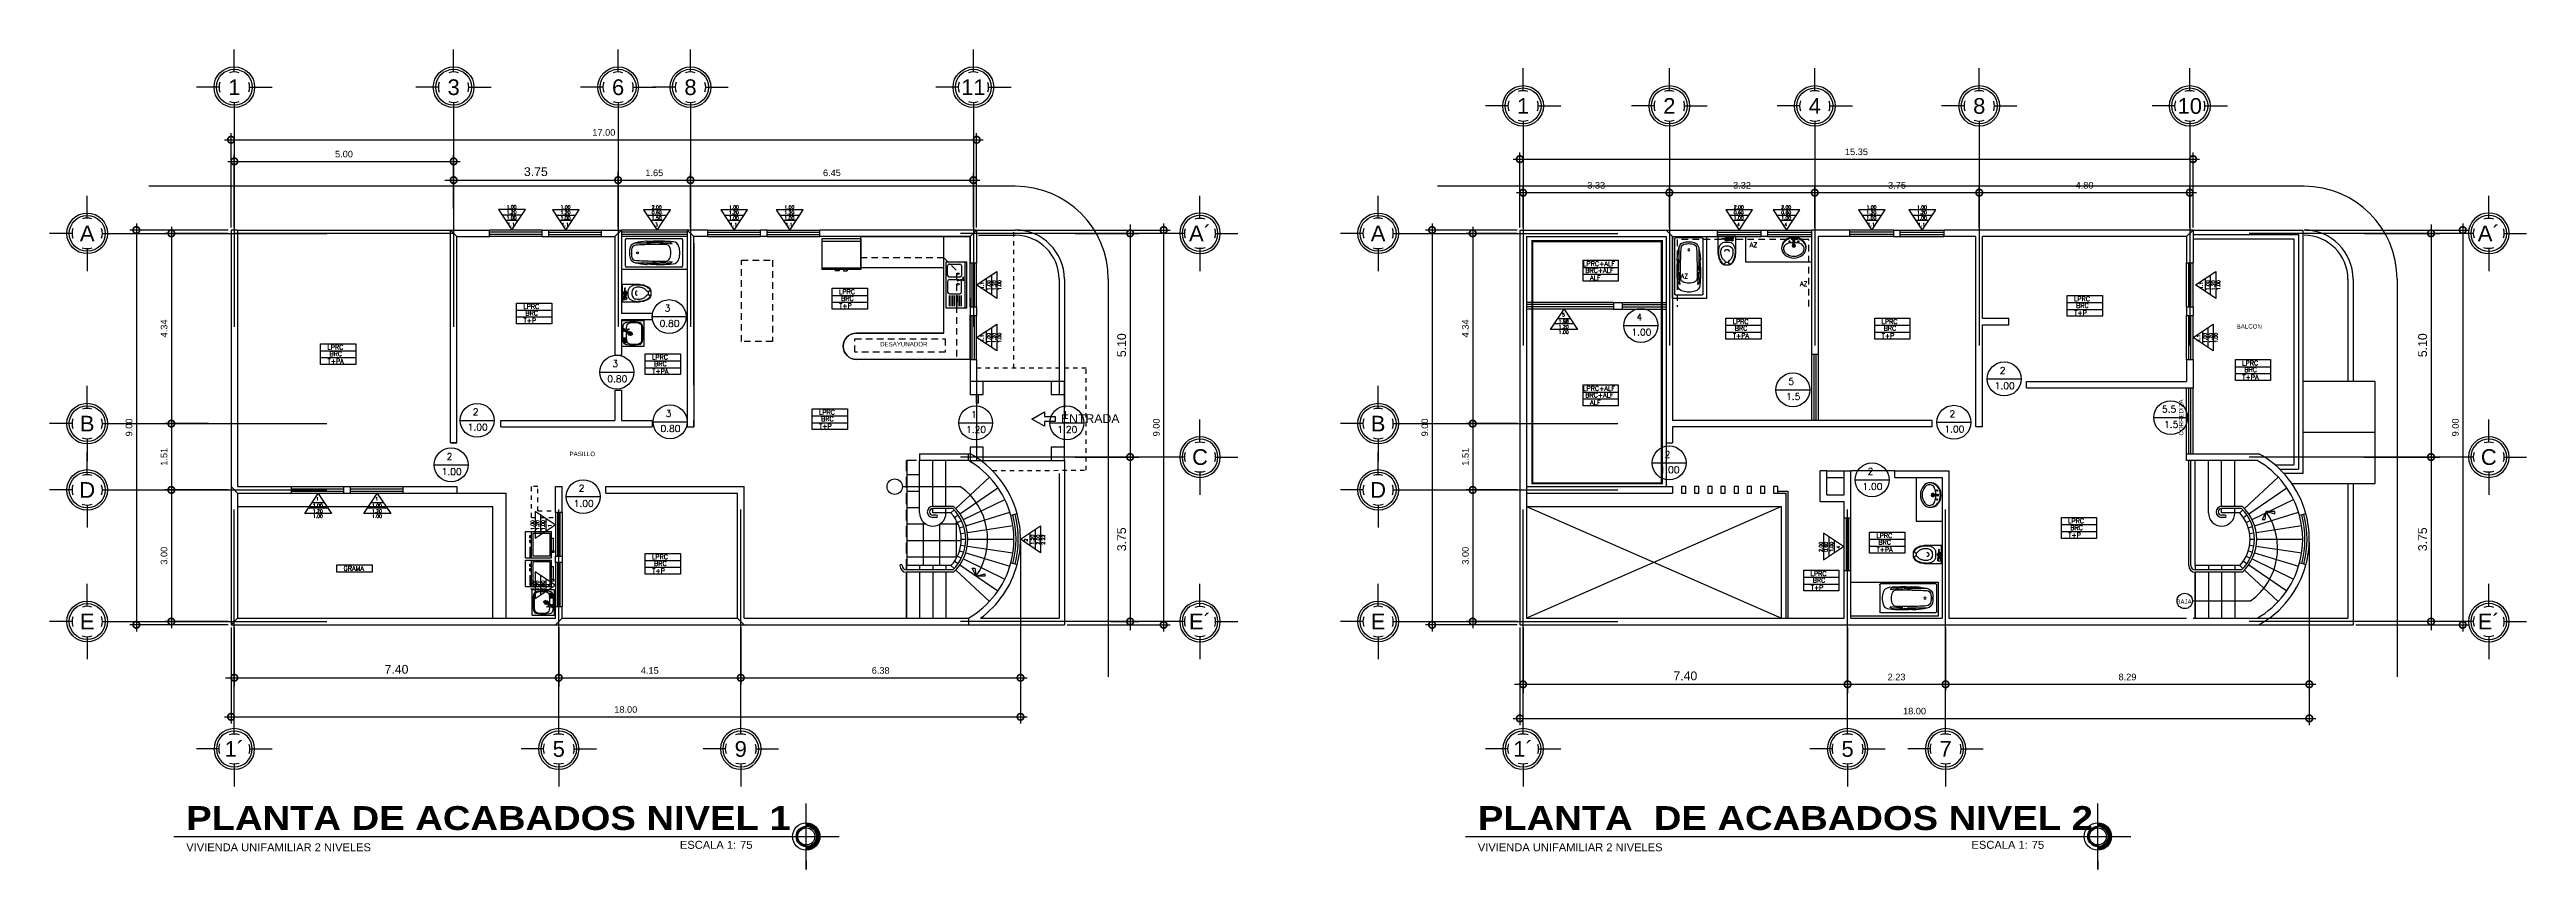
# Model space of a CAD drawing. Header units: inches. Extents: x -370 to 18, y -197 to 199.
# Drawn here: x -319.7 to -263.2, y 48.7 to 67.4 of the extents above; entities that cross this region are included whole.
import ezdxf
from ezdxf.enums import TextEntityAlignment as Align

# ---------------------------------------------------------------- set-up
doc = ezdxf.new("R2010")
doc.units = ezdxf.units.IN
doc.header["$MEASUREMENT"] = 0
doc.header["$PDMODE"] = 34
doc.header["$PDSIZE"] = 0.2
for name, pattern in [('CENTER2', [28.575, 19.05, -3.175, 3.175, -3.175]), ('DASHED', [0.75, 0.5, -0.25]), ('DASHED2', [0.375, 0.25, -0.125]), ('RAYITAS', [0.375, 0.25, -0.125])]:
    doc.linetypes.add(name, pattern=pattern)
for name, color, linetype in [('ACABAD_LOCALS', 1, 'Continuous'), ('artefactos', 1, 'Continuous'), ('aux2', 194, 'Continuous'), ('MUEBLES', 7, 'Continuous'), ('sanitarios', 9, 'Continuous'), ('TEXTS', 1, 'Continuous')]:
    doc.layers.add(name, color=color, linetype=linetype)
doc.styles.add('1', font='arial.ttf')
doc.styles.add('2', font='')
doc.styles.add('NT_75', font='romans.shx', dxfattribs={"height": 0.152})
doc.styles.get("Standard").update_dxf_attribs({"font": 'arial.ttf'})
doc.styles.get('2').set_extended_font_data('Arial Black')
doc.linetypes.add('ZIGZAG', pattern='A,0.0001,-0.2,[131,ltypeshp.shx,S=0.2,R=0,X=-0.2,Y=0],-0.4,[131,ltypeshp.shx,S=0.2,R=180,X=0.2,Y=0],-0.2', length=0.8001)
doc.dimstyles.new('E100', dxfattribs={"dimtxt": 0.15, "dimasz": 0.15, "dimexe": 0.15, "dimexo": 0.0625, "dimgap": 0.09, "dimtad": 1, "dimzin": 0, "dimdsep": 46, "dimtxsty": 'Standard', "dimblk": 'DOTSMALL', "dimcen": 0.09, "dimdle": 0.15, "dimclrd": 1, "dimclre": 1, "dimclrt": 2, "dimazin": 0, "dimtfac": 1, "dimtofl": 0, "dimtmove": 1, "dimatfit": 1, "dimldrblk": 'OPEN90', "dimfxl": 1, "dimtolj": 1, "dimtzin": 0, "dimarcsym": 0})

msp = doc.modelspace()

# ---------------------------------------------------------------- texts
at = {"layer": 'TEXTS', "color": 2, "style": 'NT_75'}
for s, p in [('AZ', (-280.90531, 62.86801)), ('LPRC+ALF', (-284.70474, 62.43925)), ('BRC+ALF', (-284.65499, 62.28696)), ('ALF', (-284.54704, 62.11947)), ('AZ', (-282.48202, 62.15646)), ('LPRC', (-308.86843, 61.46462)), ('T+P', (-301.66627, 61.4813)), ('LPRC', (-301.67152, 61.80108)), ('BRC', (-301.62176, 61.64879)), ('AZ', (-279.75933, 61.98196)), ('LPRC', (-273.5122, 61.63707)), ('BRC', (-273.46244, 61.48478)), ('T+P', (-308.86319, 61.14484)), ('BRC', (-308.81868, 61.31233)), ('LPRC', (-281.29558, 61.1189)), ('BRC', (-281.24583, 60.96661)), ('LPRC', (-277.90116, 61.1189)), ('BRC', (-277.85141, 60.96661)), ('T+P', (-273.50695, 61.31729)), ('LPRC', (-313.33519, 60.53751)), ('BRC', (-313.28543, 60.38522)), ('T+PA', (-281.29034, 60.79912)), ('T+P', (-277.89592, 60.79912)), ('T+PA', (-313.32994, 60.21773)), ('T+PA', (-305.92837, 59.98839)), ('LPRC', (-305.93361, 60.30817)), ('BRC', (-305.88386, 60.15588)), ('T+PA', (-269.67296, 59.85435)), ('LPRC', (-269.6782, 60.17413)), ('BRC', (-269.62845, 60.02184)), ('LPRC+ALF', (-284.70474, 59.59632)), ('BRC+ALF', (-284.65499, 59.44403)), ('ALF', (-284.54704, 59.27654)), ('T+P', (-302.12323, 58.73404)), ('LPRC', (-302.12848, 59.05382)), ('BRC', (-302.07872, 58.90153)), ('LPRC', (-273.6472, 56.57415)), ('BRC', (-273.59745, 56.42186)), ('T+PA', (-278.01516, 55.92062)), ('LPRC', (-278.0204, 56.2404)), ('BRC', (-277.97065, 56.08811)), ('T+P', (-273.64196, 56.25437)), ('GRAMA', (-312.96588, 55.49329)), ('T+P', (-305.92837, 55.43762)), ('LPRC', (-305.93361, 55.7574)), ('BRC', (-305.88386, 55.60511)), ('LPRC', (-279.51894, 55.3754)), ('T+P', (-279.5137, 55.05562)), ('BRC', (-279.46919, 55.22311))]:
    msp.add_text(s, height=0.1064, dxfattribs=at).set_placement(p)
at = {"layer": 'TEXTS', "color": 4, "style": 'NT_75'}
for tag, text, height, p in [('1.00', 'X', 0.076, (-309.13508, 63.78676)), ('1.00', 'X', 0.076, (-307.90489, 63.77961)), ('2.00', 'X', 0.076, (-305.82495, 63.77961)), ('1.00', 'X', 0.076, (-304.06645, 63.78015)), ('1.00', 'X', 0.076, (-302.80064, 63.77961)), ('2.00', 'X', 0.076, (-281.15417, 63.78015)), ('2.00', 'X', 0.076, (-280.07313, 63.78015)), ('1.00', 'X', 0.076, (-278.12917, 63.78015)), ('1.00', 'X', 0.076, (-276.97917, 63.78015)), ('1.20', 'X', 0.076, (-309.13625, 63.66815)), ('1.00', 'XX', 0.076, (-309.13625, 63.54276)), ('1.1', 'XX', 0.076, (-309.1436, 63.39063)), ('1.20', 'X', 0.076, (-307.90607, 63.66101)), ('1.00', 'XX', 0.076, (-307.90607, 63.53562)), ('1.1', 'XX', 0.076, (-307.91341, 63.38349)), ('0.60', 'X', 0.076, (-305.82612, 63.66101)), ('1.50', 'XX', 0.076, (-305.82612, 63.53562)), ('3', 'XX', 0.076, (-305.83346, 63.38349)), ('1.20', 'X', 0.076, (-304.06763, 63.66154)), ('1.00', 'XX', 0.076, (-304.06763, 63.53615)), ('1.1', 'XX', 0.076, (-304.07497, 63.38402)), ('1.20', 'X', 0.076, (-302.80182, 63.66101)), ('1.00', 'XX', 0.076, (-302.80182, 63.53562)), ('1.1', 'XX', 0.076, (-302.80916, 63.38349)), ('0.60', 'X', 0.076, (-281.15535, 63.66154)), ('1.00', 'XX', 0.076, (-281.15535, 63.53615)), ('4', 'XX', 0.076, (-281.16269, 63.38402)), ('0.60', 'X', 0.076, (-280.0743, 63.66154)), ('1.00', 'XX', 0.076, (-280.0743, 63.53615)), ('4', 'XX', 0.076, (-280.08164, 63.38402)), ('1.20', 'X', 0.076, (-278.13035, 63.66154)), ('1.00', 'XX', 0.076, (-278.13035, 63.53615)), ('1.1', 'XX', 0.076, (-278.13769, 63.38402)), ('1.20', 'X', 0.076, (-276.98035, 63.66154)), ('1.00', 'XX', 0.076, (-276.98035, 63.53615)), ('1.1', 'XX', 0.076, (-276.98769, 63.38402)), ('0.80', 'XX', 0.152, (-305.53304, 61.13224)), ('3', 'X', 0.152, (-305.57979, 61.47965)), ('1.98', 'XX', 0.076, (-285.14729, 61.17889)), ('1.20', 'X', 0.076, (-285.14729, 61.0535)), ('5', 'XX', 0.076, (-285.15463, 61.33102)), ('1.00', 'XX', 0.152, (-283.37511, 60.93)), ('4', 'X', 0.152, (-283.42186, 61.27741)), ('1.00', 'X', 0.076, (-285.14611, 60.93489)), ('0.80', 'XX', 0.152, (-306.72486, 59.86699)), ('3', 'X', 0.152, (-306.77162, 60.2144)), ('5', 'X', 0.152, (-279.95871, 59.81064)), ('2', 'X', 0.152, (-275.13914, 60.05942)), ('1.5', 'XX', 0.152, (-279.91196, 59.46323)), ('1.00', 'XX', 0.152, (-275.09239, 59.71201)), ('1.00', 'XX', 0.152, (-309.90709, 58.76779)), ('2', 'X', 0.152, (-309.95384, 59.1152)), ('0.80', 'XX', 0.152, (-305.51101, 58.73319)), ('3', 'X', 0.152, (-305.55776, 59.0806)), ('1.20', 'XX', 0.152, (-298.54378, 58.71007)), ('1', 'X', 0.152, (-298.59053, 59.05748)), ('1.20', 'XX', 0.152, (-296.46565, 58.71007)), ('1', 'X', 0.152, (-296.5124, 59.05748)), ('1.00', 'XX', 0.152, (-276.23883, 58.72317)), ('2', 'X', 0.152, (-276.28558, 59.07058)), ('5.5', 'X', 0.152, (-271.34349, 59.17693)), ('1.5', 'XX', 0.152, (-271.29674, 58.82951)), ('2', 'X', 0.152, (-310.54953, 58.09931)), ('2', 'X', 0.152, (-282.78017, 58.14387)), ('1.00', 'XX', 0.152, (-310.50278, 57.7519)), ('1.00', 'XX', 0.152, (-282.73342, 57.79646)), ('2', 'X', 0.152, (-278.15261, 57.75908)), ('1', 'XX', 0.076, (-313.56054, 57.13185)), ('1', 'XX', 0.076, (-312.21342, 57.13185)), ('1.00', 'XX', 0.152, (-307.49119, 57.02821)), ('2', 'X', 0.152, (-307.53794, 57.37562)), ('1.00', 'XX', 0.152, (-278.10586, 57.41166)), ('1.00', 'XX', 0.076, (-313.5532, 56.97972)), ('1.20', 'X', 0.076, (-313.5532, 56.85433)), ('1.00', 'X', 0.076, (-313.55202, 56.73572)), ('1.00', 'XX', 0.076, (-312.20608, 56.97972)), ('1.20', 'X', 0.076, (-312.20608, 56.85433)), ('1.00', 'X', 0.076, (-312.20491, 56.73572))]:
    msp.add_attdef(tag, text=text, height=height, dxfattribs=at).set_placement(p, align=Align.MIDDLE)
for tag, text, p in [('1.1', 'XX', (-298.40687, 61.99373)), ('1.00', 'XX', (-298.25474, 62.00108)), ('1.20', 'X', (-298.12935, 62.00108)), ('1.00', 'X', (-298.01074, 62.00225)), ('1.1', 'XX', (-270.61432, 61.99373)), ('1.00', 'XX', (-270.46219, 62.00108)), ('1.20', 'X', (-270.3368, 62.00108)), ('1.00', 'X', (-270.2182, 62.00225)), ('1.1', 'XX', (-298.40687, 60.79373)), ('1.00', 'XX', (-298.25474, 60.80108)), ('1.20', 'X', (-298.12935, 60.80108)), ('1.00', 'X', (-298.01074, 60.80225)), ('1.1', 'XX', (-270.6724, 60.79373)), ('1.00', 'XX', (-270.52027, 60.80108)), ('1.20', 'X', (-270.39488, 60.80108)), ('1.00', 'X', (-270.27628, 60.80225)), ('1.00', 'X', (-308.65988, 56.53177)), ('1.20', 'X', (-308.54127, 56.5306)), ('1.00', 'XX', (-308.41588, 56.5306)), ('1', 'XX', (-308.26375, 56.52326)), ('2', 'XX', (-297.40687, 56.19373)), ('1.20', 'XX', (-297.25474, 56.20108)), ('2.00', 'X', (-297.12935, 56.20108)), ('2.22', 'X', (-297.01074, 56.20225)), ('2.00', 'X', (-279.28492, 56.03831)), ('0.60', 'X', (-279.16632, 56.03714)), ('1.00', 'XX', (-279.04093, 56.03714)), ('4', 'XX', (-278.8888, 56.0298)), ('1.00', 'X', (-308.65988, 55.15713)), ('1.20', 'X', (-308.54127, 55.15596)), ('1.00', 'XX', (-308.41588, 55.15596)), ('1', 'XX', (-308.26375, 55.14862))]:
    msp.add_attdef(tag, text=text, height=0.076, rotation=90, dxfattribs=at).set_placement(p, align=Align.MIDDLE)

# ---------------------------------------------------------------- blocks, each defined once
blk = doc.blocks.new('lava_pl')
at = {"layer": 'artefactos'}
for p, q in [((-0.6, 0.6), (-0.6, 0)), ((-0.6, 0.6), (0, 0.6)), ((0, 0.6), (0, 0)), ((-0.6, 0.461), (0, 0.461)), ((-0.6, 0), (0, 0)), ((-0.574, 0.5), (-0.574, 0.461)), ((-0.352, 0.5), (-0.574, 0.5)), ((-0.473, 0), (-0.473, -0.055)), ((-0.439, 0), (-0.439, -0.055)), ((-0.352, 0.5), (-0.352, 0.461)), ((-0.248, 0.5), (-0.196, 0.5)), ((-0.248, 0.5), (-0.248, 0.463)), ((-0.248, 0.463), (-0.196, 0.463)), ((-0.222, 0.5), (-0.222, 0.463)), ((-0.196, 0.5), (-0.196, 0.463)), ((-0.143, 0.5), (-0.091, 0.5)), ((-0.143, 0.5), (-0.143, 0.463)), ((-0.143, 0.463), (-0.091, 0.463)), ((-0.117, 0.5), (-0.117, 0.463)), ((-0.091, 0.5), (-0.091, 0.463)), ((-0.473, -0.055), (-0.439, -0.055)), ((-0.439, 0), (-0.439, -0.04)), ((-0.439, -0.04), (-0.149, -0.04)), ((-0.149, 0), (-0.149, -0.04))]:
    blk.add_line(p, q, dxfattribs=at)
blk.add_lwpolyline([(-0.564, 0.421), (-0.037, 0.421), (-0.037, 0.04), (-0.564, 0.04)], close=True, dxfattribs=at)
blk = doc.blocks.new('lavamanos tlimpio')
at = {"layer": 'artefactos'}
for p, q in [((10.6, -10.3), (10.6, -3.5)), ((11.9, -10.4), (11.9, -3.5)), ((13.8, -10.4), (13.8, -3.7)), ((15.1, -10.6), (15.1, -3.7)), ((17, -10.7), (17, -3.9)), ((18.3, -11.1), (18.3, -3.9)), ((20.2, -11.5), (20.2, -4.8)), ((21.5, -13), (21.5, -4.8))]:
    blk.add_line(p, q, dxfattribs=at)
blk.add_lwpolyline([(30, -49.2), (30, -0.8, 0.414214), (29.2, 0), (-29.2, 0, 0.414214), (-30, -0.8), (-30, -49.2, 0.414214), (-29.2, -50), (29.2, -50, 0.414214)], format="xyb", close=True, dxfattribs=at)
for points in [[(-6.3, -2.5, 0.16165), (-7.8, -1.6), (-9.1, -0.8, 0.405288), (-11.2, -2), (-11.2, -3.5, 0.262176), (-10.5, -6.2)], [(-9.6, -4.3, 0.344116), (-9.7, -7.7), (-9.5, -8.3, -0.110943), (-9.5, -9.1), (-10.6, -16, 0.394589), (-10.1, -16.7), (-10, -16.7)], [(-6.8, -9.1, 0.076052), (-7.1, -9.7), (-9.1, -16.3, -0.394589), (-9.8, -16.8), (-10, -16.7)], [(-5.4, -7.7, 0.68313), (-7.9, -3.3)]]:
    blk.add_lwpolyline(points, format="xyb", dxfattribs=at)
for points in [[(-10.5, -6.2), (-9.9, -7.4)], [(-10.4, -3), (1.1, -23)], [(-8.6, -2), (2.9, -22)]]:
    blk.add_lwpolyline(points, dxfattribs=at)
for centre, radius, start, end in [((73, -25), 100, 171.9569, 188.0431), ((-17.1, -12.3), 9, 95.138, 171.9569), ((-17.1, -37.7), 9, 188.0431, 264.862), ((50, -27.8), 75, 172.9336, 187.0664), ((-16, -19.7), 8.5, 94.7912, 172.9336), ((-16, -36), 8.5, 187.0664, 265.2088), ((0, -202.5), 200, 93.2141, 95.138), ((0, 152.5), 200, 264.862, 275.138), ((0, -210.5), 200, 92.7843, 94.7912), ((0, 154.8), 200, 265.2088, 274.7912), ((-9.5, -2.5), 1.5, 9.298, 247.8045), ((-9.5, -2.5), 1, 30, 210), ((-7.5, -5), 2.75, 152.2794, 192.5302), ((-7.5, -5), 2.75, 351.5788, 108.8589), ((0, -210.5), 200, 91.7204, 92.1195), ((0, -202.5), 200, 84.862, 91.7916), ((0, -18.5), 4.5, 136.0639, 277.5113), ((0, -210.5), 200, 85.2728, 91.0678), ((0, -18.5), 3, 144.5233, 275.4767), ((0, -18.5), 4.5, 316.1452, 110.3438), ((0, -18.5), 3, 314.5724, 105.4276), ((2, -22.5), 1.5, 161.8103, 78.1897), ((2, -22.5), 1, 210, 30), ((10.1, -10.3), 0.5, 267.0983, 0), ((11.3, -3.5), 0.65, 0, 180), ((12.4, -10.4), 0.5, 180, 266.4399), ((13.3, -10.4), 0.5, 266.1822, 0), ((14.5, -3.7), 0.65, 0, 180), ((15.6, -10.6), 0.5, 180, 265.5232), ((16.5, -10.7), 0.5, 266.4637, 0), ((16, -19.7), 8.5, 7.0664, 86.7126), ((16, -36), 8.5, 274.7912, 352.9336), ((17.7, -3.9), 0.65, 0, 180), ((17.1, -12.3), 9, 8.0431, 84.862), ((17.1, -37.7), 9, 275.138, 351.9569), ((18.8, -11.1), 0.5, 180, 251.5041), ((19.7, -11.5), 0.5, 245.3398, 0), ((20.9, -4.8), 0.65, 0, 179.9999), ((22, -13), 0.5, 180, 227.7171), ((-50, -27.8), 75, 352.9336, 7.0664), ((-73, -25), 100, 351.9569, 8.0431)]:
    blk.add_arc(centre, radius, start, end, dxfattribs=at)
blk = doc.blocks.new('BC-P3')
at = {"color": 1}
for p, q in [((-0.352, 0), (0.352, 0)), ((-0.375, -1.477), (-0.375, -0.023)), ((-0.299, -0.646), (-0.304, -0.562)), ((-0.295, -0.615), (-0.289, -0.545)), ((-0.295, -0.615), (-0.29, -0.621)), ((-0.289, -0.545), (-0.288, -0.546)), ((-0.289, -0.622), (-0.278, -0.816)), ((-0.26, -0.847), (-0.285, -0.558)), ((-0.26, -0.25), (-0.26, -0.65)), ((0.26, -0.25), (0.26, -0.65)), ((0.26, -0.847), (0.285, -0.558)), ((0.289, -0.622), (0.278, -0.816)), ((0.289, -0.545), (0.288, -0.546)), ((0.295, -0.615), (0.289, -0.545)), ((0.295, -0.615), (0.29, -0.621)), ((0.299, -0.646), (0.304, -0.562)), ((0.375, -0.023), (0.375, -1.477)), ((-0.295, -0.835), (-0.28, -0.82)), ((-0.295, -0.885), (-0.295, -0.835)), ((-0.295, -0.885), (-0.261, -0.851)), ((0.295, -0.885), (0.261, -0.851)), ((0.295, -0.835), (0.28, -0.82)), ((0.295, -0.885), (0.295, -0.835)), ((0.352, -1.5), (-0.352, -1.5))]:
    blk.add_line(p, q, dxfattribs=at)
blk.add_lwpolyline([(-0.026, -0.108, 0.338364), (-0.025, -0.109, 0.038384), (-0.018, -0.11, 0.0164), (-0.01, -0.111, 0.011665), (0.002, -0.111, 0.011665), (0.013, -0.111, 0.0164), (0.021, -0.11, 0.038384), (0.029, -0.109, 0.338364), (0.029, -0.108, 0.338364), (0.029, -0.107, 0.038384), (0.021, -0.106, 0.0164), (0.013, -0.105, 0.011665), (0.002, -0.105, 0.011665), (-0.01, -0.105, 0.0164), (-0.018, -0.106, 0.038384), (-0.025, -0.107, 0.338364)], format="xyb", close=True, dxfattribs=at)
blk.add_circle((0, -0.31), 0.0275, dxfattribs=at)
for centre, radius, start, end in [((-0.352, -0.023), 0.023, 90, 180), ((-0.205, -0.556), 0.1, 174.45872, 183.78321), ((2.677, -0.835), 2.995, 168.98385, 174.45872), ((-0.389, -0.652), 0.09, 356.4609, 3.78321), ((-0.291, -0.622), 0.002, 5, 45.7989), ((-0.289, -0.548), 0.002, 12.28041, 69.25291), ((-0.384, -0.569), 0.1, 4.12515, 12.28041), ((-0.067, -0.301), 0.2, 92.12388, 168.98385), ((4.742, -0.654), 5.002, 179.95577, 181.46375), ((8.359, -0.88), 8.578, 178.46078, 181.23964), ((7.962, -0.768), 8.179, 176.46704, 179.17039), ((-0.082, -0.272), 0.12, 92.55385, 176.46704), ((0, -2.1), 1.95, 90, 92.55385), ((0, -2.1), 2, 90, 92.12388), ((0, -2.1), 2, 87.87612, 90), ((0, -2.1), 1.95, 87.44615, 90), ((0.067, -0.301), 0.2, 11.01615, 87.87612), ((0.082, -0.272), 0.12, 3.53296, 87.44615), ((-7.962, -0.768), 8.179, 0.82961, 3.53296), ((-8.359, -0.88), 8.578, 358.76036, 1.53922), ((-4.742, -0.654), 5.002, 358.53625, 0.04423), ((-2.677, -0.835), 2.995, 5.54128, 11.01615), ((0.384, -0.569), 0.1, 167.71959, 175.87485), ((0.289, -0.548), 0.002, 110.74709, 167.71959), ((0.291, -0.622), 0.002, 134.2011, 175), ((0.389, -0.652), 0.09, 176.21679, 183.5391), ((0.205, -0.556), 0.1, 356.21679, 5.54128), ((0.352, -0.023), 0.023, 0, 90), ((3.668, -0.903), 3.974, 176.4609, 184.94181), ((-0.112, -1.23), 0.18, 184.94181, 254.47903), ((4.351, -0.851), 4.64, 180.34512, 183.62539), ((-0.284, -0.816), 0.006, 315, 3.25052), ((-0.18, -1.139), 0.1, 182.91722, 241.94627), ((-0.266, -0.847), 0.006, 315, 5), ((4.742, -0.654), 5.002, 182.73477, 186.58735), ((-0.117, -1.064), 0.1, 181.23964, 243.87909), ((0, -0.825), 0.366, 243.87909, 270), ((0, -0.825), 0.366, 270, 296.12091), ((0.117, -1.064), 0.1, 296.12091, 358.76036), ((0.112, -1.23), 0.18, 285.52097, 355.05819), ((-4.742, -0.654), 5.002, 353.41265, 357.26523), ((0.18, -1.139), 0.1, 298.05373, 357.08278), ((0.266, -0.847), 0.006, 175, 225), ((0.284, -0.816), 0.006, 176.74948, 225), ((-4.351, -0.851), 4.64, 356.37461, 359.65488), ((-3.668, -0.903), 3.974, 355.05819, 3.5391), ((-0.352, -1.477), 0.023, 180, 270), ((0, -0.825), 0.6, 254.47903, 270), ((0, -0.825), 0.6, 270, 285.52097), ((0.352, -1.477), 0.023, 270, 0)]:
    blk.add_arc(centre, radius, start, end, dxfattribs=at)
blk = doc.blocks.new('lo')
at = {"layer": 'artefactos', "color": 1, "linetype": 'Continuous'}
for p, q in [((0.036, 0.012), (0.124, 0.012)), ((0.036, -0.012), (0.124, -0.012))]:
    blk.add_line(p, q, dxfattribs=at)
at = {"layer": 'artefactos', "color": 1}
blk.add_lwpolyline([(-0.175, -0.206, 0.225897), (-0.02, -0.28, 0.302325), (0.197, -0.136, 0.099436), (0.224, 0, 0.099436), (0.197, 0.136, 0.302325), (-0.02, 0.28, 0.225897), (-0.175, 0.206, 0.172204), (-0.248, 0, 0.172204)], format="xyb", close=True, dxfattribs=at)
blk.add_lwpolyline([(-0.144, 0.181, 0.172204), (-0.208, 0, 0.172204), (-0.144, -0.181)], format="xyb", dxfattribs=at)
at = {"layer": 'artefactos', "color": 1, "linetype": 'Continuous'}
blk.add_circle((0.144, 0), 0.0233, dxfattribs=at)
at = {"layer": 'artefactos', "color": 1}
for centre, radius, start, end in [((-0.054, 0.024), 0.258, 82.5047, 82.5047), ((-0.054, -0.024), 0.258, 277.4953, 277.4953), ((-0.02, 0.08), 0.16, 117.069, 140.9171), ((-0.038, 0.114), 0.121, 20.3585, 117.069), ((-0.346, 0), 0.45, 1.4812, 20.3585), ((-0.02, -0.08), 0.16, 219.0829, 242.931), ((-0.038, -0.114), 0.121, 242.931, 339.6415), ((-0.346, 0), 0.45, 339.6415, 358.5184)]:
    blk.add_arc(centre, radius, start, end, dxfattribs=at)
at = {"layer": 'artefactos', "color": 1, "linetype": 'Continuous'}
blk.add_arc((0.036, 0), 0.0116, 90, 270, dxfattribs=at)
at = {"layer": 'aux2', "color": 1}
for centre, radius in [((0.131, 0.1), 0.015), ((0.144, 0), 0.0175), ((0.131, -0.1), 0.015)]:
    blk.add_circle(centre, radius, dxfattribs=at)
for centre, radius, start, end in [((-0.054, 0.024), 0.258, 22.1793, 82.5047), ((0.037, 0), 0.0375, 18.0708, 341.925), ((0.037, 0), 0.023, 30.3811, 329.6115), ((-0.128, 0), 0.336, 0, 21.2533), ((-0.054, -0.024), 0.258, 277.4953, 337.8207), ((-0.128, 0), 0.336, 338.7467, 0)]:
    blk.add_arc(centre, radius, start, end, dxfattribs=at)
blk = doc.blocks.new('videt')
at = {"layer": 'artefactos', "color": 1}
blk.add_line((0.024, 0.29), (-0.044, 0.29), dxfattribs=at)
for points in [[(0.196, 0.029, 0.049648), (0.183, 0.159, 0.06346), (0.151, 0.256, 0.103485), (0.093, 0.331, 0.178458), (0.04, 0.351), (-0.06, 0.351, 0.178458), (-0.112, 0.331, 0.103485), (-0.17, 0.256, 0.06346), (-0.203, 0.159, 0.049648), (-0.216, 0.029), (-0.216, -0.293), (0.196, -0.293)], [(-0.104, 0.322, 0.103485), (-0.159, 0.251, 0.06346), (-0.191, 0.157, 0.049648), (-0.204, 0.029, 0.075858), (-0.192, -0.046, 0.086069), (-0.162, -0.106, 0.105985), (-0.113, -0.148, 0.126201), (-0.06, -0.162), (0.04, -0.162, 0.126201), (0.093, -0.148, 0.105985), (0.142, -0.106, 0.086069), (0.172, -0.046, 0.075858), (0.184, 0.029, 0.049648), (0.171, 0.157, 0.06346), (0.139, 0.251, 0.103485), (0.085, 0.322, 0.097511), (0.07, 0.328, 0.09808), (0.055, 0.328, 0.098895), (0.041, 0.322, 0.099479), (0.03, 0.311, 0.099479), (0.025, 0.297, 0.098895), (0.025, 0.282, 0.09808), (0.031, 0.268, 0.097511), (0.041, 0.257, -0.102445), (0.087, 0.211, -0.077884), (0.116, 0.146, -0.065096), (0.127, 0.061, -0.024284), (0.125, 0.029, -0.115331), (0.115, -0.013, -0.103946), (0.086, -0.051, -0.091071), (0.043, -0.075, -0.083675), (-0.01, -0.084, -0.083675), (-0.063, -0.075, -0.091071), (-0.105, -0.051, -0.103946), (-0.135, -0.013, -0.115331), (-0.145, 0.029, -0.024284), (-0.146, 0.061, -0.065096), (-0.135, 0.146, -0.077884), (-0.106, 0.211, -0.102445), (-0.061, 0.257, 0.097511), (-0.05, 0.268, 0.09808), (-0.044, 0.282, 0.098895), (-0.044, 0.297, 0.099479), (-0.05, 0.311, 0.099479), (-0.061, 0.322, 0.098895), (-0.075, 0.328, 0.09808), (-0.09, 0.328, 0.097511)]]:
    blk.add_lwpolyline(points, format="xyb", close=True, dxfattribs=at)
blk.add_lwpolyline([(0.04, 0.043, -0.111064), (0.036, 0.026, -0.102841), (0.025, 0.012, -0.093011), (0.01, 0.003, -0.087082), (-0.01, -0.001, -0.087082), (-0.029, 0.003, -0.093011), (-0.045, 0.012, -0.102841), (-0.056, 0.026, -0.111064), (-0.06, 0.043, -0.111064)], format="xyb", dxfattribs=at)
at = {"layer": 'aux2', "color": 1}
for p, q in [((-0.166, -0.293), (-0.166, -0.281)), ((-0.166, -0.293), (-0.091, -0.293)), ((-0.154, -0.215), (-0.154, -0.203)), ((-0.083, -0.215), (-0.154, -0.215)), ((-0.083, -0.259), (-0.154, -0.259)), ((-0.154, -0.277), (-0.154, -0.259)), ((-0.15, -0.206), (-0.15, -0.201)), ((-0.15, -0.276), (-0.15, -0.265)), ((-0.135, -0.209), (-0.147, -0.209)), ((-0.135, -0.262), (-0.147, -0.262)), ((-0.132, -0.206), (-0.132, -0.197)), ((-0.132, -0.274), (-0.132, -0.265)), ((-0.125, -0.206), (-0.125, -0.197)), ((-0.125, -0.274), (-0.125, -0.265)), ((-0.11, -0.209), (-0.122, -0.209)), ((-0.11, -0.262), (-0.122, -0.262)), ((-0.107, -0.206), (-0.107, -0.201)), ((-0.107, -0.276), (-0.107, -0.265)), ((-0.104, -0.215), (-0.104, -0.203)), ((-0.104, -0.277), (-0.104, -0.259)), ((-0.091, -0.293), (-0.091, -0.281)), ((-0.083, -0.212), (-0.07, -0.212)), ((-0.083, -0.262), (-0.083, -0.212)), ((-0.083, -0.237), (-0.07, -0.237)), ((-0.083, -0.262), (-0.07, -0.262)), ((-0.07, -0.262), (-0.07, -0.212)), ((-0.058, -0.215), (-0.07, -0.215)), ((-0.058, -0.259), (-0.07, -0.259)), ((-0.046, -0.212), (-0.058, -0.212)), ((-0.058, -0.262), (-0.058, -0.212)), ((-0.046, -0.262), (-0.058, -0.262)), ((0.047, -0.221), (0.031, -0.221)), ((0.047, -0.252), (0.031, -0.252)), ((0.047, -0.252), (0.047, -0.221)), ((0.05, -0.234), (0.106, -0.234)), ((0.05, -0.24), (0.106, -0.24))]:
    blk.add_line(p, q, dxfattribs=at)
blk.add_lwpolyline([(-0.035, -0.237), (-0.022, -0.259), (0.003, -0.259), (0.015, -0.237), (0.003, -0.215), (-0.022, -0.215)], close=True, dxfattribs=at)
for centre, radius in [((-0.01, -0.237), 0.0437), ((-0.01, -0.236), 0.025), ((-0.01, -0.237), 0.025), ((-0.01, -0.237), 0.00855)]:
    blk.add_circle(centre, radius, dxfattribs=at)
for centre, radius, start, end in [((-0.129, -0.39), 0.116, 71.0754, 108.9246), ((-0.119, -0.237), 0.0406, 147.7952, 212.2048), ((-0.129, -0.25), 0.0531, 61.9275, 118.0725), ((-0.147, -0.206), 0.00312, 180, 270), ((-0.147, -0.265), 0.00312, 90, 180), ((-0.135, -0.206), 0.00312, 270, 0), ((-0.135, -0.265), 0.00312, 0, 90), ((-0.122, -0.206), 0.00312, 180, 270), ((-0.122, -0.265), 0.00312, 90, 180), ((-0.11, -0.206), 0.00312, 270, 0), ((-0.11, -0.265), 0.00312, 0, 90), ((-0.138, -0.237), 0.0406, 327.7958, 32.2042), ((0.05, -0.231), 0.00312, 180, 270), ((0.05, -0.243), 0.00312, 90, 180), ((0.106, -0.237), 0.00312, 270, 90)]:
    blk.add_arc(centre, radius, start, end, dxfattribs=at)
blk = doc.blocks.new('lp')
at = {"layer": 'artefactos', "color": 1}
for p, q in [((687.89, 606.665), (687.89, 605.365)), ((688.49, 606.665), (687.89, 606.665)), ((687.94, 606.665), (687.94, 605.365)), ((688.49, 605.365), (688.49, 606.665)), ((688.159, 605.892), (687.994, 605.844)), ((688.163, 605.876), (687.996, 605.835)), ((688.04, 606.215), (688.04, 605.915)), ((688.04, 605.465), (688.04, 605.74)), ((688.39, 606.265), (688.09, 606.265)), ((688.09, 605.79), (688.19, 605.79)), ((688.116, 605.865), (688.19, 605.865)), ((688.19, 605.865), (688.39, 605.865)), ((688.19, 605.79), (688.39, 605.79)), ((688.44, 605.915), (688.44, 606.215)), ((688.44, 605.74), (688.44, 605.465)), ((687.89, 605.365), (688.49, 605.365)), ((688.39, 605.415), (688.09, 605.415))]:
    blk.add_line(p, q, dxfattribs=at)
for centre, radius, start, end in [((687.995, 605.84), 0.00485, 105, 285), ((688.09, 606.215), 0.05, 90, 180), ((688.09, 605.915), 0.05, 180, 250.92419), ((688.09, 605.74), 0.05, 90, 180), ((688.161, 605.884), 0.00791, 282.47533, 107.52467), ((688.39, 606.215), 0.05, 0, 90), ((688.39, 605.915), 0.05, 270, 0), ((688.39, 605.74), 0.05, 0, 90), ((688.09, 605.465), 0.05, 180, 270), ((688.39, 605.465), 0.05, 270, 0)]:
    blk.add_arc(centre, radius, start, end, dxfattribs=at)
at = {"layer": 'aux2', "color": 1}
for p, q in [((688.04, 606.615), (688.04, 606.315)), ((688.04, 606.615), (688.04, 606.315)), ((688.04, 606.615), (688.04, 606.315)), ((688.04, 606.615), (688.04, 606.315)), ((688.09, 606.615), (688.09, 606.315)), ((688.14, 606.615), (688.14, 606.315)), ((688.19, 606.615), (688.19, 606.315)), ((688.24, 606.615), (688.24, 606.315)), ((688.29, 606.615), (688.29, 606.315)), ((688.34, 606.615), (688.34, 606.315)), ((688.39, 606.615), (688.39, 606.315)), ((687.988, 605.879), (687.98, 605.873)), ((687.988, 605.801), (687.98, 605.806)), ((687.991, 605.874), (687.983, 605.869)), ((687.991, 605.805), (687.983, 605.81)), ((687.984, 605.892), (687.989, 605.885)), ((687.984, 605.787), (687.989, 605.794)), ((687.988, 605.895), (687.993, 605.888)), ((687.988, 605.784), (687.993, 605.792)), ((687.997, 605.873), (688.002, 605.866)), ((687.997, 605.806), (688.002, 605.813)), ((688.007, 605.892), (687.999, 605.887)), ((688.007, 605.787), (687.999, 605.793)), ((688.001, 605.876), (688.006, 605.869)), ((688.001, 605.803), (688.006, 605.81)), ((688.01, 605.887), (688.002, 605.882)), ((688.01, 605.792), (688.002, 605.797))]:
    blk.add_line(p, q, dxfattribs=at)
for centre, radius in [((687.995, 605.88), 0.00381), ((687.995, 605.799), 0.00381), ((688.14, 605.99), 0.025), ((688.14, 605.69), 0.025)]:
    blk.add_circle(centre, radius, dxfattribs=at)
for centre, radius, start, end in [((687.982, 605.871), 0.00259, 125, 305), ((687.982, 605.808), 0.00259, 55, 235), ((687.986, 605.894), 0.00259, 35, 215), ((687.986, 605.786), 0.00259, 145, 325), ((687.984, 605.882), 0.0051, 312.29389, 27.70611), ((687.984, 605.797), 0.0051, 332.29389, 47.70611), ((687.993, 605.87), 0.0051, 42.29389, 117.70611), ((687.993, 605.809), 0.0051, 242.29389, 317.70611), ((687.997, 605.891), 0.0051, 222.29389, 297.70611), ((687.997, 605.788), 0.0051, 62.29389, 137.70611), ((688.006, 605.879), 0.0051, 132.29389, 207.70611), ((688.006, 605.801), 0.0051, 152.29389, 227.70611), ((688.004, 605.867), 0.00259, 215, 35), ((688.004, 605.812), 0.00259, 325, 145), ((688.008, 605.89), 0.00259, 305, 125), ((688.008, 605.79), 0.00259, 235, 55)]:
    blk.add_arc(centre, radius, start, end, dxfattribs=at)
blk = doc.blocks.new('A$C78C0248E')
at = {"layer": 'artefactos', "color": 2}
for p, q in [((0.244, 0.263), (-0.325, 0.263)), ((-0.325, 0.263), (-0.325, -0.186)), ((0.244, 0.223), (-0.325, 0.223)), ((0.244, 0.263), (0.244, -0.186)), ((0.244, -0.166), (-0.325, -0.166)), ((0.244, -0.186), (-0.325, -0.186)), ((-0.127, -0.186), (-0.127, -0.206)), ((-0.071, -0.206), (-0.127, -0.206)), ((-0.071, -0.186), (-0.071, -0.206)), ((-0.04, -0.166), (-0.04, -0.186)), ((-0.009, -0.186), (-0.009, -0.206)), ((-0.009, -0.206), (0.047, -0.206)), ((0.047, -0.186), (0.047, -0.206))]:
    blk.add_line(p, q, dxfattribs=at)
blk = doc.blocks.new('EJE NORTE NUEVO')
at = {"color": 8}
for p, q in [((0, 3.252), (0, 3.764)), ((-0.347, 2.905), (-0.859, 2.905)), ((0.347, 2.905), (0.859, 2.905))]:
    blk.add_line(p, q, dxfattribs=at)
at = {"color": 2, "linetype": 'CENTER2'}
blk.add_line((0, 2.558), (0, -2.558), dxfattribs=at)
at = {"color": 8}
blk.add_circle((0, 2.905), 0.463, dxfattribs=at)
at = {"color": 4}
blk.add_circle((0, 2.905), 0.409, dxfattribs=at)
at = {"color": 8}
for start, end in [(160.6993, 199.2784), (71.4161, 108.5839), (341.7694, 18.2529), (251.0526, 288.9474)]:
    blk.add_arc((0, 2.905), 0.347, start, end, dxfattribs=at)
at = {"color": 4}
blk.add_attdef('A', text='', height=0.358, dxfattribs=at).set_placement((0, 2.905), align=Align.MIDDLE_CENTER)
blk = doc.blocks.new('_DotSmall')
at = {"color": 0, "linetype": 'ByBlock', "const_width": 0.5}
blk.add_lwpolyline([(-0.0625, 0, 1), (0.0625, 0, 1)], format="xyb", close=True, dxfattribs=at)
blk = doc.blocks.new('*D190')
at = {"color": 1, "lineweight": -2, "transparency": 16777216}
for p, q in [((-0.075, 10.565), (5.225, 10.565)), ((0.075, 9.062), (0.075, 10.715)), ((5.075, 9.489), (5.075, 10.715))]:
    blk.add_line(p, q, dxfattribs=at)
at = {"layer": 'DEFPOINTS', "color": 0, "transparency": 16777216}
for p in [(5.075, 10.565), (5.075, 9.427), (0.075, 9)]:
    blk.add_point(p, dxfattribs=at)
at = {"color": 1, "lineweight": -2, "transparency": 16777216, "xscale": 0.3, "yscale": 0.3, "zscale": 0.3, "rotation": 180}
blk.add_blockref('_DotSmall', (0.075, 10.565), dxfattribs=at)
at = {"color": 1, "lineweight": -2, "transparency": 16777216, "xscale": 0.3, "yscale": 0.3, "zscale": 0.3}
blk.add_blockref('_DotSmall', (5.075, 10.565), dxfattribs=at)
at = {"color": 2, "transparency": 16777216, "insert": (2.575, 10.731), "char_height": 0.15, "attachment_point": 5}
blk.add_mtext('\\A1;5.00', dxfattribs=at)
blk = doc.blocks.new('_Open90')
at = {"color": 0, "linetype": 'ByBlock', "lineweight": -2}
for p, q in [((0, 0), (-1, 0)), ((-0.5, 0.5), (0, 0)), ((0, 0), (-0.5, -0.5))]:
    blk.add_line(p, q, dxfattribs=at)
blk = doc.blocks.new('*D138')
at = {"color": 1, "lineweight": -2, "transparency": 16777216}
for p, q in [((-237.138, 115.422), (-232.988, 115.422)), ((-236.938, 114.773), (-236.938, 115.622)), ((-233.188, 114.347), (-233.188, 115.622))]:
    blk.add_line(p, q, dxfattribs=at)
at = {"layer": 'DEFPOINTS', "color": 0, "transparency": 16777216}
for p in [(-233.188, 115.422), (-236.938, 114.711), (-233.188, 114.284)]:
    blk.add_point(p, dxfattribs=at)
at = {"color": 1, "lineweight": -2, "transparency": 16777216, "xscale": 0.3, "yscale": 0.3, "zscale": 0.3, "rotation": 180}
blk.add_blockref('_DotSmall', (-236.938, 115.422), dxfattribs=at)
at = {"color": 1, "lineweight": -2, "transparency": 16777216, "xscale": 0.3, "yscale": 0.3, "zscale": 0.3}
blk.add_blockref('_DotSmall', (-233.188, 115.422), dxfattribs=at)
at = {"color": 2, "transparency": 16777216, "insert": (-235.063, 115.614), "char_height": 0.2, "attachment_point": 5}
blk.add_mtext('\\A1;3.75', dxfattribs=at)
blk = doc.blocks.new('*D470')
at = {"color": 1, "lineweight": -2, "transparency": 16777216}
for p, q in [((8.825, 9.062), (8.825, 10.288)), ((10.475, 9.062), (10.475, 10.288)), ((8.675, 10.138), (10.625, 10.138))]:
    blk.add_line(p, q, dxfattribs=at)
at = {"layer": 'DEFPOINTS', "color": 0, "transparency": 16777216}
for p in [(10.475, 10.138), (8.825, 9), (10.475, 9)]:
    blk.add_point(p, dxfattribs=at)
at = {"color": 1, "lineweight": -2, "transparency": 16777216, "xscale": 0.3, "yscale": 0.3, "zscale": 0.3, "rotation": 180}
blk.add_blockref('_DotSmall', (8.825, 10.138), dxfattribs=at)
at = {"color": 1, "lineweight": -2, "transparency": 16777216, "xscale": 0.3, "yscale": 0.3, "zscale": 0.3}
blk.add_blockref('_DotSmall', (10.475, 10.138), dxfattribs=at)
at = {"color": 2, "transparency": 16777216, "insert": (9.65, 10.304), "char_height": 0.15, "attachment_point": 5}
blk.add_mtext('\\A1;1.65', dxfattribs=at)
blk = doc.blocks.new('*D471')
at = {"color": 1, "lineweight": -2, "transparency": 16777216}
for p, q in [((10.475, 9.062), (10.475, 10.288)), ((16.925, 9.062), (16.925, 10.288)), ((10.325, 10.138), (17.075, 10.138))]:
    blk.add_line(p, q, dxfattribs=at)
at = {"layer": 'DEFPOINTS', "color": 0, "transparency": 16777216}
for p in [(16.925, 10.138), (10.475, 9), (16.925, 9)]:
    blk.add_point(p, dxfattribs=at)
at = {"color": 1, "lineweight": -2, "transparency": 16777216, "xscale": 0.3, "yscale": 0.3, "zscale": 0.3, "rotation": 180}
blk.add_blockref('_DotSmall', (10.475, 10.138), dxfattribs=at)
at = {"color": 1, "lineweight": -2, "transparency": 16777216, "xscale": 0.3, "yscale": 0.3, "zscale": 0.3}
blk.add_blockref('_DotSmall', (16.925, 10.138), dxfattribs=at)
at = {"color": 2, "transparency": 16777216, "insert": (13.7, 10.304), "char_height": 0.15, "attachment_point": 5}
blk.add_mtext('\\A1;6.45', dxfattribs=at)
blk = doc.blocks.new('*D472')
at = {"color": 1, "lineweight": -2, "transparency": 16777216}
for p, q in [((-0.15, 11.059), (17.15, 11.059)), ((0, 9.062), (0, 11.209)), ((17, 9.062), (17, 11.209))]:
    blk.add_line(p, q, dxfattribs=at)
at = {"layer": 'DEFPOINTS', "color": 0, "transparency": 16777216}
for p in [(17, 11.059), (0, 9), (17, 9)]:
    blk.add_point(p, dxfattribs=at)
at = {"color": 1, "lineweight": -2, "transparency": 16777216, "xscale": 0.3, "yscale": 0.3, "zscale": 0.3, "rotation": 180}
blk.add_blockref('_DotSmall', (0, 11.059), dxfattribs=at)
at = {"color": 1, "lineweight": -2, "transparency": 16777216, "xscale": 0.3, "yscale": 0.3, "zscale": 0.3}
blk.add_blockref('_DotSmall', (17, 11.059), dxfattribs=at)
at = {"color": 2, "transparency": 16777216, "insert": (8.5, 11.226), "char_height": 0.15, "attachment_point": 5}
blk.add_mtext('\\A1;17.00', dxfattribs=at)
blk = doc.blocks.new('*D493')
at = {"color": 1, "lineweight": -2, "transparency": 16777216}
for p, q in [((-1.361, 9.075), (-1.361, 4.437)), ((-0.062, 8.925), (-1.511, 8.925)), ((-0.512, 4.587), (-1.511, 4.587))]:
    blk.add_line(p, q, dxfattribs=at)
at = {"layer": 'DEFPOINTS', "color": 0, "transparency": 16777216}
for p in [(0, 8.925), (-1.361, 4.587), (-0.449, 4.587)]:
    blk.add_point(p, dxfattribs=at)
at = {"color": 1, "lineweight": -2, "transparency": 16777216, "xscale": 0.3, "yscale": 0.3, "zscale": 0.3}
for p, rotation in [((-1.361, 8.925), 90), ((-1.361, 4.587), 270)]:
    blk.add_blockref('_DotSmall', p, dxfattribs=dict(at, rotation=rotation))
at = {"color": 2, "transparency": 16777216, "insert": (-1.527, 6.756), "char_height": 0.15, "attachment_point": 5, "rotation": 90}
blk.add_mtext('\\A1;4.34', dxfattribs=at)
blk = doc.blocks.new('*D490')
at = {"color": 1, "lineweight": -2, "transparency": 16777216}
for p, q in [((-0.512, 4.587), (-1.511, 4.587)), ((-1.361, 4.737), (-1.361, 2.925)), ((-0.062, 3.075), (-1.511, 3.075))]:
    blk.add_line(p, q, dxfattribs=at)
at = {"layer": 'DEFPOINTS', "color": 0, "transparency": 16777216}
for p in [(-0.449, 4.587), (-1.361, 3.075), (0, 3.075)]:
    blk.add_point(p, dxfattribs=at)
at = {"color": 1, "lineweight": -2, "transparency": 16777216, "xscale": 0.3, "yscale": 0.3, "zscale": 0.3}
for p, rotation in [((-1.361, 4.587), 90), ((-1.361, 3.075), 270)]:
    blk.add_blockref('_DotSmall', p, dxfattribs=dict(at, rotation=rotation))
at = {"color": 2, "transparency": 16777216, "insert": (-1.527, 3.831), "char_height": 0.15, "attachment_point": 5, "rotation": 90}
blk.add_mtext('\\A1;1.51', dxfattribs=at)
blk = doc.blocks.new('*D473')
at = {"color": 1, "lineweight": -2, "transparency": 16777216}
for p, q in [((-0.062, 3.075), (-1.51, 3.075)), ((-1.36, 3.225), (-1.36, -0.075)), ((-0.062, 0.075), (-1.51, 0.075))]:
    blk.add_line(p, q, dxfattribs=at)
at = {"layer": 'DEFPOINTS', "color": 0, "transparency": 16777216}
for p in [(0, 3.075), (-1.36, 0.075), (0, 0.075)]:
    blk.add_point(p, dxfattribs=at)
at = {"color": 1, "lineweight": -2, "transparency": 16777216, "xscale": 0.3, "yscale": 0.3, "zscale": 0.3}
for p, rotation in [((-1.36, 3.075), 90), ((-1.36, 0.075), 270)]:
    blk.add_blockref('_DotSmall', p, dxfattribs=dict(at, rotation=rotation))
at = {"color": 2, "transparency": 16777216, "insert": (-1.527, 1.575), "char_height": 0.15, "attachment_point": 5, "rotation": 90}
blk.add_mtext('\\A1;3.00', dxfattribs=at)
blk = doc.blocks.new('*D474')
at = {"color": 1, "lineweight": -2, "transparency": 16777216}
for p, q in [((-2.159, 9.15), (-2.159, -0.15)), ((-0.062, 9), (-2.309, 9)), ((-0.062, 0), (-2.309, 0))]:
    blk.add_line(p, q, dxfattribs=at)
at = {"layer": 'DEFPOINTS', "color": 0, "transparency": 16777216}
for p in [(0, 9), (-2.159, 0), (0, 0)]:
    blk.add_point(p, dxfattribs=at)
at = {"color": 1, "lineweight": -2, "transparency": 16777216, "xscale": 0.3, "yscale": 0.3, "zscale": 0.3}
for p, rotation in [((-2.159, 9), 90), ((-2.159, 0), 270)]:
    blk.add_blockref('_DotSmall', p, dxfattribs=dict(at, rotation=rotation))
at = {"color": 2, "transparency": 16777216, "insert": (-2.326, 4.5), "char_height": 0.15, "attachment_point": 5, "rotation": 90}
blk.add_mtext('\\A1;9.00', dxfattribs=at)
blk = doc.blocks.new('*D139')
at = {"color": 1, "lineweight": -2, "transparency": 16777216}
for p, q in [((-241.938, 105.222), (-241.938, 103.877)), ((-234.541, 105.222), (-234.541, 103.877)), ((-242.138, 104.077), (-234.341, 104.077))]:
    blk.add_line(p, q, dxfattribs=at)
at = {"layer": 'DEFPOINTS', "color": 0, "transparency": 16777216}
for p in [(-241.938, 105.284), (-234.541, 105.284), (-234.541, 104.077)]:
    blk.add_point(p, dxfattribs=at)
at = {"color": 1, "lineweight": -2, "transparency": 16777216, "xscale": 0.3, "yscale": 0.3, "zscale": 0.3, "rotation": 180}
blk.add_blockref('_DotSmall', (-241.938, 104.077), dxfattribs=at)
at = {"color": 1, "lineweight": -2, "transparency": 16777216, "xscale": 0.3, "yscale": 0.3, "zscale": 0.3}
blk.add_blockref('_DotSmall', (-234.541, 104.077), dxfattribs=at)
at = {"color": 2, "transparency": 16777216, "insert": (-238.24, 104.269), "char_height": 0.2, "attachment_point": 5}
blk.add_mtext('\\A1;7.40', dxfattribs=at)
blk = doc.blocks.new('*D491')
at = {"color": 1, "lineweight": -2, "transparency": 16777216}
for p, q in [((7.472, -0.062), (7.472, -1.357)), ((11.622, -0.062), (11.622, -1.357)), ((7.322, -1.207), (11.772, -1.207))]:
    blk.add_line(p, q, dxfattribs=at)
at = {"layer": 'DEFPOINTS', "color": 0, "transparency": 16777216}
for p in [(7.472, 0), (11.622, 0), (11.622, -1.207)]:
    blk.add_point(p, dxfattribs=at)
at = {"color": 1, "lineweight": -2, "transparency": 16777216, "xscale": 0.3, "yscale": 0.3, "zscale": 0.3, "rotation": 180}
blk.add_blockref('_DotSmall', (7.472, -1.207), dxfattribs=at)
at = {"color": 1, "lineweight": -2, "transparency": 16777216, "xscale": 0.3, "yscale": 0.3, "zscale": 0.3}
blk.add_blockref('_DotSmall', (11.622, -1.207), dxfattribs=at)
at = {"color": 2, "transparency": 16777216, "insert": (9.547, -1.041), "char_height": 0.15, "attachment_point": 5}
blk.add_mtext('\\A1;4.15', dxfattribs=at)
blk = doc.blocks.new('*D475')
at = {"color": 1, "lineweight": -2, "transparency": 16777216}
for p, q in [((18, 1.887), (18, -2.248)), ((0, -0.062), (0, -2.248)), ((-0.15, -2.098), (18.15, -2.098))]:
    blk.add_line(p, q, dxfattribs=at)
at = {"layer": 'DEFPOINTS', "color": 0, "transparency": 16777216}
for p in [(18, 1.95), (0, 0), (18, -2.098)]:
    blk.add_point(p, dxfattribs=at)
at = {"color": 1, "lineweight": -2, "transparency": 16777216, "xscale": 0.3, "yscale": 0.3, "zscale": 0.3, "rotation": 180}
blk.add_blockref('_DotSmall', (0, -2.098), dxfattribs=at)
at = {"color": 1, "lineweight": -2, "transparency": 16777216, "xscale": 0.3, "yscale": 0.3, "zscale": 0.3}
blk.add_blockref('_DotSmall', (18, -2.098), dxfattribs=at)
at = {"color": 2, "transparency": 16777216, "insert": (9, -1.931), "char_height": 0.15, "attachment_point": 5}
blk.add_mtext('\\A1;18.00', dxfattribs=at)
blk = doc.blocks.new('*D476')
at = {"color": 1, "lineweight": -2, "transparency": 16777216}
for p, q in [((11.622, -0.062), (11.622, -1.357)), ((18, -0.062), (18, -1.357)), ((11.472, -1.207), (18.15, -1.207))]:
    blk.add_line(p, q, dxfattribs=at)
at = {"layer": 'DEFPOINTS', "color": 0, "transparency": 16777216}
for p in [(11.622, 0), (18, 0), (18, -1.207)]:
    blk.add_point(p, dxfattribs=at)
at = {"color": 1, "lineweight": -2, "transparency": 16777216, "xscale": 0.3, "yscale": 0.3, "zscale": 0.3, "rotation": 180}
blk.add_blockref('_DotSmall', (11.622, -1.207), dxfattribs=at)
at = {"color": 1, "lineweight": -2, "transparency": 16777216, "xscale": 0.3, "yscale": 0.3, "zscale": 0.3}
blk.add_blockref('_DotSmall', (18, -1.207), dxfattribs=at)
at = {"color": 2, "transparency": 16777216, "insert": (14.811, -1.041), "char_height": 0.15, "attachment_point": 5}
blk.add_mtext('\\A1;6.38', dxfattribs=at)
blk = doc.blocks.new('*D140')
at = {"color": 1, "lineweight": -2, "transparency": 16777216}
for p, q in [((-222.764, 114.209), (-221.314, 114.209)), ((-221.514, 114.409), (-221.514, 108.909)), ((-222.764, 109.109), (-221.314, 109.109))]:
    blk.add_line(p, q, dxfattribs=at)
at = {"layer": 'DEFPOINTS', "color": 0, "transparency": 16777216}
for p in [(-222.827, 114.209), (-222.827, 109.109), (-221.514, 109.109)]:
    blk.add_point(p, dxfattribs=at)
at = {"color": 1, "lineweight": -2, "transparency": 16777216, "xscale": 0.3, "yscale": 0.3, "zscale": 0.3}
for p, rotation in [((-221.514, 114.209), 90), ((-221.514, 109.109), 270)]:
    blk.add_blockref('_DotSmall', p, dxfattribs=dict(at, rotation=rotation))
at = {"color": 2, "transparency": 16777216, "insert": (-221.707, 111.659), "char_height": 0.2, "attachment_point": 5, "rotation": 90}
blk.add_mtext('\\A1;5.10', dxfattribs=at)
blk = doc.blocks.new('*D141')
at = {"color": 1, "lineweight": -2, "transparency": 16777216}
for p, q in [((-222.764, 109.109), (-221.314, 109.109)), ((-221.514, 109.309), (-221.514, 105.159)), ((-221.951, 105.359), (-221.314, 105.359))]:
    blk.add_line(p, q, dxfattribs=at)
at = {"layer": 'DEFPOINTS', "color": 0, "transparency": 16777216}
for p in [(-222.827, 109.109), (-222.013, 105.359), (-221.514, 105.359)]:
    blk.add_point(p, dxfattribs=at)
at = {"color": 1, "lineweight": -2, "transparency": 16777216, "xscale": 0.3, "yscale": 0.3, "zscale": 0.3}
for p, rotation in [((-221.514, 109.109), 90), ((-221.514, 105.359), 270)]:
    blk.add_blockref('_DotSmall', p, dxfattribs=dict(at, rotation=rotation))
at = {"color": 2, "transparency": 16777216, "insert": (-221.707, 107.234), "char_height": 0.2, "attachment_point": 5, "rotation": 90}
blk.add_mtext('\\A1;3.75', dxfattribs=at)
blk = doc.blocks.new('*D477')
at = {"color": 1, "lineweight": -2, "transparency": 16777216}
for p, q in [((21.264, -0.15), (21.264, 9.15)), ((17.942, 9), (21.414, 9)), ((19.062, 0), (21.414, 0))]:
    blk.add_line(p, q, dxfattribs=at)
at = {"layer": 'DEFPOINTS', "color": 0, "transparency": 16777216}
for p in [(17.88, 9), (21.264, 9), (19, 0)]:
    blk.add_point(p, dxfattribs=at)
at = {"color": 1, "lineweight": -2, "transparency": 16777216, "xscale": 0.3, "yscale": 0.3, "zscale": 0.3}
for p, rotation in [((21.264, 9), 90), ((21.264, 0), 270)]:
    blk.add_blockref('_DotSmall', p, dxfattribs=dict(at, rotation=rotation))
at = {"color": 2, "transparency": 16777216, "insert": (21.098, 4.5), "char_height": 0.15, "attachment_point": 5, "rotation": 90}
blk.add_mtext('\\A1;9.00', dxfattribs=at)
blk = doc.blocks.new('*D478')
at = {"color": 1, "lineweight": -2, "transparency": 16777216}
for p, q in [((29.309, 9.853), (32.943, 9.853)), ((29.459, 9.062), (29.459, 10.003)), ((32.793, 9.062), (32.793, 10.003))]:
    blk.add_line(p, q, dxfattribs=at)
at = {"layer": 'DEFPOINTS', "color": 0, "transparency": 16777216}
for p in [(32.793, 9.853), (29.459, 9), (32.793, 9)]:
    blk.add_point(p, dxfattribs=at)
at = {"color": 1, "lineweight": -2, "transparency": 16777216, "xscale": 0.3, "yscale": 0.3, "zscale": 0.3, "rotation": 180}
blk.add_blockref('_DotSmall', (29.459, 9.853), dxfattribs=at)
at = {"color": 1, "lineweight": -2, "transparency": 16777216, "xscale": 0.3, "yscale": 0.3, "zscale": 0.3}
blk.add_blockref('_DotSmall', (32.793, 9.853), dxfattribs=at)
at = {"color": 2, "transparency": 16777216, "insert": (31.126, 10.02), "char_height": 0.15, "attachment_point": 5}
blk.add_mtext('\\A1;3.33', dxfattribs=at)
blk = doc.blocks.new('*D479')
at = {"color": 1, "lineweight": -2, "transparency": 16777216}
for p, q in [((32.643, 9.853), (36.259, 9.853)), ((32.793, 9.062), (32.793, 10.003)), ((36.109, 9.062), (36.109, 10.003))]:
    blk.add_line(p, q, dxfattribs=at)
at = {"layer": 'DEFPOINTS', "color": 0, "transparency": 16777216}
for p in [(36.109, 9.853), (32.793, 9), (36.109, 9)]:
    blk.add_point(p, dxfattribs=at)
at = {"color": 1, "lineweight": -2, "transparency": 16777216, "xscale": 0.3, "yscale": 0.3, "zscale": 0.3, "rotation": 180}
blk.add_blockref('_DotSmall', (32.793, 9.853), dxfattribs=at)
at = {"color": 1, "lineweight": -2, "transparency": 16777216, "xscale": 0.3, "yscale": 0.3, "zscale": 0.3}
blk.add_blockref('_DotSmall', (36.109, 9.853), dxfattribs=at)
at = {"color": 2, "transparency": 16777216, "insert": (34.451, 10.02), "char_height": 0.15, "attachment_point": 5}
blk.add_mtext('\\A1;3.32', dxfattribs=at)
blk = doc.blocks.new('*D480')
at = {"color": 1, "lineweight": -2, "transparency": 16777216}
for p, q in [((35.959, 9.853), (40.009, 9.853)), ((36.109, 9.062), (36.109, 10.003)), ((39.859, 9.062), (39.859, 10.003))]:
    blk.add_line(p, q, dxfattribs=at)
at = {"layer": 'DEFPOINTS', "color": 0, "transparency": 16777216}
for p in [(39.859, 9.853), (36.109, 9), (39.859, 9)]:
    blk.add_point(p, dxfattribs=at)
at = {"color": 1, "lineweight": -2, "transparency": 16777216, "xscale": 0.3, "yscale": 0.3, "zscale": 0.3, "rotation": 180}
blk.add_blockref('_DotSmall', (36.109, 9.853), dxfattribs=at)
at = {"color": 1, "lineweight": -2, "transparency": 16777216, "xscale": 0.3, "yscale": 0.3, "zscale": 0.3}
blk.add_blockref('_DotSmall', (39.859, 9.853), dxfattribs=at)
at = {"color": 2, "transparency": 16777216, "insert": (37.984, 10.02), "char_height": 0.15, "attachment_point": 5}
blk.add_mtext('\\A1;3.75', dxfattribs=at)
blk = doc.blocks.new('*D481')
at = {"color": 1, "lineweight": -2, "transparency": 16777216}
for p, q in [((39.709, 9.853), (44.809, 9.853)), ((39.859, 9.062), (39.859, 10.003)), ((44.659, 9.062), (44.659, 10.003))]:
    blk.add_line(p, q, dxfattribs=at)
at = {"layer": 'DEFPOINTS', "color": 0, "transparency": 16777216}
for p in [(44.659, 9.853), (39.859, 9), (44.659, 9)]:
    blk.add_point(p, dxfattribs=at)
at = {"color": 1, "lineweight": -2, "transparency": 16777216, "xscale": 0.3, "yscale": 0.3, "zscale": 0.3, "rotation": 180}
blk.add_blockref('_DotSmall', (39.859, 9.853), dxfattribs=at)
at = {"color": 1, "lineweight": -2, "transparency": 16777216, "xscale": 0.3, "yscale": 0.3, "zscale": 0.3}
blk.add_blockref('_DotSmall', (44.659, 9.853), dxfattribs=at)
at = {"color": 2, "transparency": 16777216, "insert": (42.259, 10.02), "char_height": 0.15, "attachment_point": 5}
blk.add_mtext('\\A1;4.80', dxfattribs=at)
blk = doc.blocks.new('*D482')
at = {"color": 1, "lineweight": -2, "transparency": 16777216}
for p, q in [((29.384, 9.062), (29.384, 10.767)), ((44.734, 9.062), (44.734, 10.767)), ((29.234, 10.617), (44.884, 10.617))]:
    blk.add_line(p, q, dxfattribs=at)
at = {"layer": 'DEFPOINTS', "color": 0, "transparency": 16777216}
for p in [(44.734, 10.617), (29.384, 9), (44.734, 9)]:
    blk.add_point(p, dxfattribs=at)
at = {"color": 1, "lineweight": -2, "transparency": 16777216, "xscale": 0.3, "yscale": 0.3, "zscale": 0.3, "rotation": 180}
blk.add_blockref('_DotSmall', (29.384, 10.617), dxfattribs=at)
at = {"color": 1, "lineweight": -2, "transparency": 16777216, "xscale": 0.3, "yscale": 0.3, "zscale": 0.3}
blk.add_blockref('_DotSmall', (44.734, 10.617), dxfattribs=at)
at = {"color": 2, "transparency": 16777216, "insert": (37.059, 10.783), "char_height": 0.15, "attachment_point": 5}
blk.add_mtext('\\A1;15.35', dxfattribs=at)
blk = doc.blocks.new('*D483')
at = {"color": 1, "lineweight": -2, "transparency": 16777216}
for p, q in [((28.31, 9.075), (28.31, 4.437)), ((29.322, 8.925), (28.16, 8.925)), ((29.322, 4.587), (28.16, 4.587))]:
    blk.add_line(p, q, dxfattribs=at)
at = {"layer": 'DEFPOINTS', "color": 0, "transparency": 16777216}
for p in [(29.384, 8.925), (28.31, 4.587), (29.384, 4.587)]:
    blk.add_point(p, dxfattribs=at)
at = {"color": 1, "lineweight": -2, "transparency": 16777216, "xscale": 0.3, "yscale": 0.3, "zscale": 0.3}
for p, rotation in [((28.31, 8.925), 90), ((28.31, 4.587), 270)]:
    blk.add_blockref('_DotSmall', p, dxfattribs=dict(at, rotation=rotation))
at = {"color": 2, "transparency": 16777216, "insert": (28.144, 6.756), "char_height": 0.15, "attachment_point": 5, "rotation": 90}
blk.add_mtext('\\A1;4.34', dxfattribs=at)
blk = doc.blocks.new('*D484')
at = {"color": 1, "lineweight": -2, "transparency": 16777216}
for p, q in [((29.322, 4.587), (28.16, 4.587)), ((28.31, 4.737), (28.31, 2.925)), ((29.322, 3.075), (28.16, 3.075))]:
    blk.add_line(p, q, dxfattribs=at)
at = {"layer": 'DEFPOINTS', "color": 0, "transparency": 16777216}
for p in [(29.384, 4.587), (28.31, 3.075), (29.384, 3.075)]:
    blk.add_point(p, dxfattribs=at)
at = {"color": 1, "lineweight": -2, "transparency": 16777216, "xscale": 0.3, "yscale": 0.3, "zscale": 0.3}
for p, rotation in [((28.31, 4.587), 90), ((28.31, 3.075), 270)]:
    blk.add_blockref('_DotSmall', p, dxfattribs=dict(at, rotation=rotation))
at = {"color": 2, "transparency": 16777216, "insert": (28.144, 3.831), "char_height": 0.15, "attachment_point": 5, "rotation": 90}
blk.add_mtext('\\A1;1.51', dxfattribs=at)
blk = doc.blocks.new('*D485')
at = {"color": 1, "lineweight": -2, "transparency": 16777216}
for p, q in [((29.322, 3.075), (28.16, 3.075)), ((28.31, 3.225), (28.31, -0.075)), ((29.322, 0.075), (28.16, 0.075))]:
    blk.add_line(p, q, dxfattribs=at)
at = {"layer": 'DEFPOINTS', "color": 0, "transparency": 16777216}
for p in [(29.384, 3.075), (28.31, 0.075), (29.384, 0.075)]:
    blk.add_point(p, dxfattribs=at)
at = {"color": 1, "lineweight": -2, "transparency": 16777216, "xscale": 0.3, "yscale": 0.3, "zscale": 0.3}
for p, rotation in [((28.31, 3.075), 90), ((28.31, 0.075), 270)]:
    blk.add_blockref('_DotSmall', p, dxfattribs=dict(at, rotation=rotation))
at = {"color": 2, "transparency": 16777216, "insert": (28.144, 1.575), "char_height": 0.15, "attachment_point": 5, "rotation": 90}
blk.add_mtext('\\A1;3.00', dxfattribs=at)
blk = doc.blocks.new('*D486')
at = {"color": 1, "lineweight": -2, "transparency": 16777216}
for p, q in [((27.384, 9.15), (27.384, -0.15)), ((29.322, 9), (27.234, 9)), ((29.322, 0), (27.234, 0))]:
    blk.add_line(p, q, dxfattribs=at)
at = {"layer": 'DEFPOINTS', "color": 0, "transparency": 16777216}
for p in [(29.384, 9), (27.384, 0), (29.384, 0)]:
    blk.add_point(p, dxfattribs=at)
at = {"color": 1, "lineweight": -2, "transparency": 16777216, "xscale": 0.3, "yscale": 0.3, "zscale": 0.3}
for p, rotation in [((27.384, 9), 90), ((27.384, 0), 270)]:
    blk.add_blockref('_DotSmall', p, dxfattribs=dict(at, rotation=rotation))
at = {"color": 2, "transparency": 16777216, "insert": (27.218, 4.5), "char_height": 0.15, "attachment_point": 5, "rotation": 90}
blk.add_mtext('\\A1;9.00', dxfattribs=at)
blk = doc.blocks.new('*D142')
at = {"color": 1, "lineweight": -2, "transparency": 16777216}
for p, q in [((-212.554, 105.222), (-212.554, 103.728)), ((-205.157, 105.222), (-205.157, 103.728)), ((-212.754, 103.928), (-204.957, 103.928))]:
    blk.add_line(p, q, dxfattribs=at)
at = {"layer": 'DEFPOINTS', "color": 0, "transparency": 16777216}
for p in [(-212.554, 105.284), (-205.157, 105.284), (-205.157, 103.928)]:
    blk.add_point(p, dxfattribs=at)
at = {"color": 1, "lineweight": -2, "transparency": 16777216, "xscale": 0.3, "yscale": 0.3, "zscale": 0.3, "rotation": 180}
blk.add_blockref('_DotSmall', (-212.554, 103.928), dxfattribs=at)
at = {"color": 1, "lineweight": -2, "transparency": 16777216, "xscale": 0.3, "yscale": 0.3, "zscale": 0.3}
blk.add_blockref('_DotSmall', (-205.157, 103.928), dxfattribs=at)
at = {"color": 2, "transparency": 16777216, "insert": (-208.855, 104.12), "char_height": 0.2, "attachment_point": 5}
blk.add_mtext('\\A1;7.40', dxfattribs=at)
blk = doc.blocks.new('*D492')
at = {"color": 1, "lineweight": -2, "transparency": 16777216}
for p, q in [((36.857, -0.062), (36.857, -1.506)), ((39.092, -0.062), (39.092, -1.506)), ((36.707, -1.356), (39.242, -1.356))]:
    blk.add_line(p, q, dxfattribs=at)
at = {"layer": 'DEFPOINTS', "color": 0, "transparency": 16777216}
for p in [(36.857, 0), (39.092, 0), (39.092, -1.356)]:
    blk.add_point(p, dxfattribs=at)
at = {"color": 1, "lineweight": -2, "transparency": 16777216, "xscale": 0.3, "yscale": 0.3, "zscale": 0.3, "rotation": 180}
blk.add_blockref('_DotSmall', (36.857, -1.356), dxfattribs=at)
at = {"color": 1, "lineweight": -2, "transparency": 16777216, "xscale": 0.3, "yscale": 0.3, "zscale": 0.3}
blk.add_blockref('_DotSmall', (39.092, -1.356), dxfattribs=at)
at = {"color": 2, "transparency": 16777216, "insert": (37.974, -1.19), "char_height": 0.15, "attachment_point": 5}
blk.add_mtext('\\A1;2.23', dxfattribs=at)
blk = doc.blocks.new('*D487')
at = {"color": 1, "lineweight": -2, "transparency": 16777216}
for p, q in [((47.384, 1.888), (47.384, -1.506)), ((39.092, -0.062), (39.092, -1.506)), ((38.942, -1.356), (47.534, -1.356))]:
    blk.add_line(p, q, dxfattribs=at)
at = {"layer": 'DEFPOINTS', "color": 0, "transparency": 16777216}
for p in [(47.384, 1.95), (39.092, 0), (47.384, -1.356)]:
    blk.add_point(p, dxfattribs=at)
at = {"color": 1, "lineweight": -2, "transparency": 16777216, "xscale": 0.3, "yscale": 0.3, "zscale": 0.3, "rotation": 180}
blk.add_blockref('_DotSmall', (39.092, -1.356), dxfattribs=at)
at = {"color": 1, "lineweight": -2, "transparency": 16777216, "xscale": 0.3, "yscale": 0.3, "zscale": 0.3}
blk.add_blockref('_DotSmall', (47.384, -1.356), dxfattribs=at)
at = {"color": 2, "transparency": 16777216, "insert": (43.238, -1.19), "char_height": 0.15, "attachment_point": 5}
blk.add_mtext('\\A1;8.29', dxfattribs=at)
blk = doc.blocks.new('*D488')
at = {"color": 1, "lineweight": -2, "transparency": 16777216}
for p, q in [((29.384, -0.062), (29.384, -2.284)), ((47.384, -0.062), (47.384, -2.284)), ((29.234, -2.134), (47.534, -2.134))]:
    blk.add_line(p, q, dxfattribs=at)
at = {"layer": 'DEFPOINTS', "color": 0, "transparency": 16777216}
for p in [(29.384, 0), (47.384, 0), (47.384, -2.134)]:
    blk.add_point(p, dxfattribs=at)
at = {"color": 1, "lineweight": -2, "transparency": 16777216, "xscale": 0.3, "yscale": 0.3, "zscale": 0.3, "rotation": 180}
blk.add_blockref('_DotSmall', (29.384, -2.134), dxfattribs=at)
at = {"color": 1, "lineweight": -2, "transparency": 16777216, "xscale": 0.3, "yscale": 0.3, "zscale": 0.3}
blk.add_blockref('_DotSmall', (47.384, -2.134), dxfattribs=at)
at = {"color": 2, "transparency": 16777216, "insert": (38.384, -1.968), "char_height": 0.15, "attachment_point": 5}
blk.add_mtext('\\A1;18.00', dxfattribs=at)
blk = doc.blocks.new('*D143')
at = {"color": 1, "lineweight": -2, "transparency": 16777216}
for p, q in [((-193.38, 114.209), (-191.653, 114.209)), ((-191.853, 114.409), (-191.853, 108.909)), ((-193.38, 109.109), (-191.653, 109.109))]:
    blk.add_line(p, q, dxfattribs=at)
at = {"layer": 'DEFPOINTS', "color": 0, "transparency": 16777216}
for p in [(-193.442, 114.209), (-193.442, 109.109), (-191.853, 109.109)]:
    blk.add_point(p, dxfattribs=at)
at = {"color": 1, "lineweight": -2, "transparency": 16777216, "xscale": 0.3, "yscale": 0.3, "zscale": 0.3}
for p, rotation in [((-191.853, 114.209), 90), ((-191.853, 109.109), 270)]:
    blk.add_blockref('_DotSmall', p, dxfattribs=dict(at, rotation=rotation))
at = {"color": 2, "transparency": 16777216, "insert": (-192.045, 111.659), "char_height": 0.2, "attachment_point": 5, "rotation": 90}
blk.add_mtext('\\A1;5.10', dxfattribs=at)
blk = doc.blocks.new('*D144')
at = {"color": 1, "lineweight": -2, "transparency": 16777216}
for p, q in [((-193.38, 109.109), (-191.653, 109.109)), ((-191.853, 109.309), (-191.853, 105.159)), ((-191.916, 105.359), (-192.053, 105.359))]:
    blk.add_line(p, q, dxfattribs=at)
at = {"layer": 'DEFPOINTS', "color": 0, "transparency": 16777216}
for p in [(-193.442, 109.109), (-191.853, 105.359), (-191.853, 105.359)]:
    blk.add_point(p, dxfattribs=at)
at = {"color": 1, "lineweight": -2, "transparency": 16777216, "xscale": 0.3, "yscale": 0.3, "zscale": 0.3}
for p, rotation in [((-191.853, 109.109), 90), ((-191.853, 105.359), 270)]:
    blk.add_blockref('_DotSmall', p, dxfattribs=dict(at, rotation=rotation))
at = {"color": 2, "transparency": 16777216, "insert": (-192.045, 107.234), "char_height": 0.2, "attachment_point": 5, "rotation": 90}
blk.add_mtext('\\A1;3.75', dxfattribs=at)
blk = doc.blocks.new('*D489')
at = {"color": 1, "lineweight": -2, "transparency": 16777216}
for p, q in [((50.882, 9.15), (50.882, -0.15)), ((47.297, 9), (51.032, 9)), ((48.447, 0), (51.032, 0))]:
    blk.add_line(p, q, dxfattribs=at)
at = {"layer": 'DEFPOINTS', "color": 0, "transparency": 16777216}
for p in [(47.234, 9), (48.384, 0), (50.882, 0)]:
    blk.add_point(p, dxfattribs=at)
at = {"color": 1, "lineweight": -2, "transparency": 16777216, "xscale": 0.3, "yscale": 0.3, "zscale": 0.3}
for p, rotation in [((50.882, 9), 90), ((50.882, 0), 270)]:
    blk.add_blockref('_DotSmall', p, dxfattribs=dict(at, rotation=rotation))
at = {"color": 2, "transparency": 16777216, "insert": (50.716, 4.5), "char_height": 0.15, "attachment_point": 5, "rotation": 90}
blk.add_mtext('\\A1;9.00', dxfattribs=at)
blk = doc.blocks.new('*U44')
h = blk.add_hatch(color=1)
h.paths.add_polyline_path([(15.635, 0), (15.676, 0, 0.414214), (15.89, -0.214), (15.89, -0.255, -0.414214)])
h.paths.add_polyline_path([(15.89, 0.255), (15.89, 0.214, 0.414214), (15.676, 0), (15.635, 0, -0.414214)])
h = blk.add_hatch(color=1)
h.paths.add_polyline_path([(15.89, 0.255), (15.89, 0.343, -0.414214), (16.233, 0), (16.145, 0, 0.414214)])
h.paths.add_polyline_path([(16.145, 0), (16.233, 0, -0.414214), (15.89, -0.343), (15.89, -0.255, 0.414214)])
at = {"color": 13}
for p, q in [((15.89, -0.83), (15.89, 0.83)), ((0, 0), (16.72, 0))]:
    blk.add_line(p, q, dxfattribs=at)
at = {"color": 5}
for p, q in [((15.89, 0.611), (15.89, 0.83)), ((0, 0), (0.218, 0)), ((16.501, 0), (16.72, 0)), ((15.89, -0.611), (15.89, -0.83))]:
    blk.add_line(p, q, dxfattribs=at)
at = {"color": 13}
for radius in [0.343, 0.255, 0.214]:
    blk.add_circle((15.89, 0), radius, dxfattribs=at)
at = {"color": 2, "linetype": 'Continuous', "style": '1'}
blk.add_text('ESCALA 1:', height=0.2, dxfattribs=at).set_placement((12.714, -0.311))
at = {"color": 1, "linetype": 'Continuous', "style": '2'}
blk.add_attdef('TITULO', (0.308, 0.162), '', height=0.6, dxfattribs=at)
at = {"color": 2, "linetype": 'Continuous', "style": '1'}
blk.add_attdef('DESCRIPCION', (0.308, -0.373), '', height=0.2, dxfattribs=at)
at = {"color": 2, "style": '1'}
blk.add_attdef('ESCALA', (14.227, -0.311), '', height=0.2, dxfattribs=at)
blk = doc.blocks.new('A$C4C712806')
at = {"transparency": 33554610}
h = blk.add_hatch(dxfattribs=at)
h.set_pattern_fill('NET', color=8, scale=3)
h.set_pattern_definition([(0, (303.63194, -49.56618), (0, 0.375), []), (90, (303.63194, -49.56618), (-0.375, 2e-17), [])])
h.paths.add_polyline_path([(15.4, 1.35), (16.413, 1.35, 0.394835), (16.413, 2.55), (16.3, 2.55, -1), (15.7, 2.55), (15.7, 3.75), (15.4, 3.75)])
at = {"color": 8}
for p, q in [((17.88, 10), (-1.877, 10)), ((47.264, 10), (27.508, 10)), ((0.15, 9), (0, 9)), ((0, 9), (0, 0)), ((5.075, 8.925), (0.075, 8.925)), ((0.15, 9), (0.15, 3.15)), ((0.15, 9), (5.15, 9)), ((5, 9), (5.895, 9)), ((5, 4.15), (5, 9)), ((5, 9), (5.15, 8.85)), ((5.15, 8.85), (5.895, 8.85)), ((5.15, 4.15), (5.15, 8.85)), ((5.895, 8.85), (5.895, 9)), ((7.095, 9), (7.245, 9)), ((7.095, 8.85), (7.095, 9)), ((7.095, 8.85), (7.245, 8.85)), ((7.245, 8.85), (7.245, 9)), ((8.445, 9), (8.9, 9)), ((8.445, 8.85), (8.445, 9)), ((8.445, 8.85), (8.75, 8.85)), ((8.75, 8.85), (8.9, 9)), ((8.75, 8.85), (8.75, 6.15)), ((8.9, 9), (8.9, 7.1)), ((10.872, 9), (10.4, 9)), ((10.4, 9), (10.4, 4.512)), ((10.55, 8.85), (10.4, 9)), ((10.872, 8.85), (10.55, 8.85)), ((10.55, 5.462), (10.55, 8.85)), ((10.55, 8.7), (10.55, 4.512)), ((10.872, 8.85), (10.872, 9)), ((12.222, 9), (12.072, 9)), ((12.072, 8.85), (12.072, 9)), ((12.222, 8.85), (12.072, 8.85)), ((12.222, 8.85), (12.222, 9)), ((17, 9), (13.422, 9)), ((13.422, 8.85), (13.422, 9)), ((16.85, 8.85), (13.422, 8.85)), ((16.25, 6.65), (16.25, 8.85)), ((16.85, 8.85), (17, 9)), ((16.85, 8.85), (16.85, 8.25)), ((17, 9), (17.88, 9)), ((17, 9), (17, 8.25)), ((17.043, 8.88), (17.88, 8.88)), ((29.384, 9), (29.384, 0)), ((29.384, 9), (33.884, 9)), ((29.534, 8.85), (29.534, 0.15)), ((29.534, 8.85), (32.718, 8.85)), ((32.868, 8.85), (32.718, 9)), ((32.718, 8.85), (32.718, 4.15)), ((32.868, 8.85), (33.884, 8.85)), ((32.868, 8.85), (32.868, 4.662)), ((33.884, 9), (33.884, 8.85)), ((34.534, 8.266), (34.534, 8.85)), ((36.909, 9), (36.034, 9)), ((36.034, 9), (36.034, 6.162)), ((36.184, 8.85), (36.184, 6.162)), ((36.909, 8.85), (36.184, 8.85)), ((36.909, 8.85), (36.909, 9)), ((37.909, 8.85), (37.909, 9)), ((37.909, 9), (38.059, 9)), ((37.909, 8.85), (38.059, 8.85)), ((38.059, 8.85), (38.059, 9)), ((44.734, 9), (39.059, 9)), ((39.059, 8.85), (39.059, 9)), ((39.784, 8.85), (39.059, 8.85)), ((39.784, 4.512), (39.784, 8.85)), ((44.584, 8.85), (39.934, 8.85)), ((39.934, 6.988), (39.934, 8.85)), ((44.584, 8.85), (44.734, 9)), ((44.584, 8.85), (44.584, 8.25)), ((44.734, 9), (44.734, 8.25)), ((44.734, 9), (47.234, 9)), ((44.734, 8.9), (47.134, 8.9)), ((44.734, 8.8), (47.034, 8.8)), ((47.034, 8.8), (47.034, 3.65)), ((47.134, 8.9), (47.134, 3.55)), ((47.234, 9), (47.234, 8.25)), ((47.234, 9), (47.234, 3.45)), ((8.9, 8.109), (10.4, 8.109)), ((16.85, 8.25), (17, 8.25)), ((36.034, 8.266), (34.534, 8.266)), ((44.584, 8.25), (44.734, 8.25)), ((18.88, 7.88), (18.88, 5.25)), ((19, 7.88), (19, 4.95)), ((20, 7.88), (20, -1.183)), ((31.518, 7.35), (31.718, 7.35)), ((31.518, 7.35), (31.518, 7.2)), ((31.718, 7.35), (31.718, 7.2)), ((48.264, 7.88), (48.264, 5.55)), ((48.384, 7.88), (48.384, 5.55)), ((49.384, 7.88), (49.384, -1.183)), ((9.6, 7.1), (8.9, 7.1)), ((8.9, 6.95), (8.9, 6.15)), ((9.6, 6.95), (8.9, 6.95)), ((9.6, 7.1), (9.6, 6.95)), ((16.85, 7.25), (16.85, 7.05)), ((16.85, 7.25), (17, 7.25)), ((16.85, 7.05), (17, 7.05)), ((17, 7.25), (17, 7.05)), ((31.518, 7.2), (31.718, 7.2)), ((39.934, 6.988), (40.534, 6.988)), ((39.934, 4.512), (39.934, 6.838)), ((39.934, 6.838), (40.534, 6.838)), ((40.534, 6.838), (40.534, 6.988)), ((44.584, 7.25), (44.584, 7.05)), ((44.584, 7.25), (44.734, 7.25)), ((44.584, 7.25), (44.584, 7.05)), ((44.584, 7.05), (44.734, 7.05)), ((44.734, 7.25), (44.734, 7.05)), ((44.734, 7.25), (44.734, 7.05)), ((8.75, 6.15), (8.9, 6.15)), ((16.85, 6.05), (16.85, 5.55)), ((16.85, 6.05), (17, 6.05)), ((17, 6.05), (17, 5.55)), ((36.184, 6.162), (36.034, 6.162)), ((44.584, 6.05), (44.584, 5.55)), ((44.584, 6.05), (44.734, 6.05)), ((44.734, 6.05), (44.734, 5.4)), ((8.75, 5.35), (8.75, 4.662)), ((8.75, 5.35), (8.9, 5.35)), ((8.9, 5.35), (8.9, 4.662)), ((40.934, 5.55), (44.584, 5.55)), ((40.934, 5.4), (40.934, 5.55)), ((40.934, 5.4), (44.734, 5.4)), ((44.734, 3.9), (44.734, 5.4)), ((6.15, 4.512), (6.15, 4.662)), ((6.15, 4.662), (8.75, 4.662)), ((8.9, 4.662), (9.6, 4.662)), ((9.6, 4.662), (9.6, 4.512)), ((10.55, 4.512), (10.55, 4.662)), ((10.55, 4.662), (10.55, 4.512)), ((38.784, 4.662), (32.868, 4.662)), ((38.784, 4.512), (38.784, 4.662)), ((5, 4.15), (5.15, 4.15)), ((5.15, 4.15), (5, 4.15)), ((6.15, 4.512), (9.6, 4.512)), ((10.4, 4.512), (10.55, 4.512)), ((32.718, 4.15), (32.868, 4.15)), ((32.718, 4.15), (32.718, 3.15)), ((32.868, 4.512), (32.868, 4.15)), ((38.784, 4.512), (32.868, 4.512)), ((39.934, 4.512), (39.784, 4.512)), ((48.884, 4.388), (47.234, 4.388)), ((15.7, 3.9), (16.85, 3.9)), ((15.7, 3.9), (15.7, 3.75)), ((16.811, 3.75), (15.7, 3.75)), ((15.7, 2.55), (15.7, 3.75)), ((16, 2.7), (16, 3.75)), ((16.3, 2.7), (16.3, 3.75)), ((16.811, 3.75), (16.811, 3.9)), ((18.88, 3.45), (18.88, 0.15)), ((19, 3.75), (19, 0)), ((36.232, 2.812), (36.232, 3.512)), ((36.382, 3.512), (36.232, 3.512)), ((36.382, 2.962), (36.382, 3.512)), ((36.382, 3.512), (36.782, 3.512)), ((36.782, 2.962), (36.782, 3.512)), ((36.782, 3.512), (36.932, 3.512)), ((36.932, 2.431), (36.932, 3.512)), ((37.932, 3.512), (36.932, 3.512)), ((37.932, 3.362), (37.932, 3.512)), ((37.932, 3.512), (39.167, 3.512)), ((39.167, 3.512), (39.167, 0.15)), ((44.584, 3.9), (46.234, 3.9)), ((44.584, 3.75), (44.584, 3.9)), ((46.195, 3.75), (44.584, 3.75)), ((44.634, 1.35), (44.634, 3.75)), ((44.684, 1.35), (44.684, 3.75)), ((44.784, 1.35), (44.784, 3.75)), ((45.084, 2.55), (45.084, 3.75)), ((45.384, 2.7), (45.384, 3.75)), ((45.684, 2.7), (45.684, 3.75)), ((46.597, 3.65), (47.034, 3.65)), ((46.707, 3.55), (47.134, 3.55)), ((47.234, 3.45), (46.804, 3.45)), ((0.15, 3), (0, 3.15)), ((0.15, 3.15), (1.375, 3.15)), ((0.15, 3), (0.15, 0.15)), ((0.15, 3), (1.375, 3)), ((1.375, 3), (1.375, 3.15)), ((2.575, 3.15), (2.725, 3.15)), ((2.575, 3), (2.575, 3.15)), ((2.575, 3), (2.725, 3)), ((2.725, 3), (2.725, 3.15)), ((3.925, 3.15), (5.15, 3.15)), ((3.925, 3), (3.925, 3.15)), ((3.925, 3), (5.15, 3)), ((5.15, 3.15), (5.15, 3)), ((5.15, 3), (6.27, 3)), ((6.27, 0.15), (6.27, 3)), ((7.397, 2.569), (7.397, 3.15)), ((7.397, 3.15), (7.547, 3.15)), ((7.547, 2.569), (7.547, 3.15)), ((8.547, 3), (8.547, 3.15)), ((8.547, 3.15), (11.697, 3.15)), ((8.547, 3), (11.547, 3)), ((11.547, 0.15), (11.547, 3)), ((11.697, 0.15), (11.697, 3.15)), ((16.523, 2.652), (17.289, 3.37)), ((16.619, 2.532), (17.485, 3.126)), ((16.697, 2.398), (17.642, 2.856)), ((29.534, 3.15), (32.868, 3.15)), ((29.534, 3), (32.868, 3)), ((32.868, 3.15), (32.868, 3)), ((35.268, 3.05), (35.504, 3.05)), ((35.268, 3), (35.454, 3)), ((35.454, 0.15), (35.454, 3)), ((35.504, 0.15), (35.504, 3.05)), ((36.382, 3.362), (36.782, 3.362)), ((36.382, 2.962), (36.782, 2.962)), ((37.932, 3.362), (39.017, 3.362)), ((38.417, 3.362), (38.417, 2.362)), ((39.017, 3.362), (39.017, 0.15)), ((45.907, 2.652), (46.674, 3.37)), ((46.004, 2.532), (46.87, 3.126)), ((46.082, 2.398), (47.026, 2.856)), ((48.264, 3.225), (48.264, 0.15)), ((48.384, 3.225), (48.384, 0)), ((0.15, 2.7), (5.97, 2.7)), ((5.97, 0.15), (5.97, 2.7)), ((7.397, 2.569), (7.547, 2.569)), ((16.475, 2.7), (16, 2.7)), ((16.455, 2.65), (16, 2.65)), ((16, 2.55), (16, 2.65)), ((16.413, 2.55), (16, 2.55)), ((16.079, 2.5), (16, 2.5)), ((16.079, 2.45), (16, 2.45)), ((16.3, 2.55), (16.3, 2.65)), ((16.413, 2.55), (16.486, 2.618)), ((16.496, 2.447), (16.578, 2.504)), ((16.562, 2.333), (16.652, 2.377)), ((16.754, 2.255), (17.757, 2.566)), ((16.788, 2.104), (17.827, 2.261)), ((17.923, 2.529), (17.779, 2.49)), ((29.534, 2.7), (35.354, 2.7)), ((35.354, 2.7), (29.534, 0.15)), ((29.534, 2.7), (35.354, 0.15)), ((35.354, 0.15), (35.354, 2.7)), ((36.232, 2.812), (36.782, 2.812)), ((36.782, 2.431), (36.782, 2.812)), ((36.932, 2.431), (36.782, 2.431)), ((38.417, 2.362), (39.017, 2.362)), ((45.86, 2.7), (45.384, 2.7)), ((45.84, 2.65), (45.384, 2.65)), ((45.384, 2.55), (45.384, 2.65)), ((45.798, 2.55), (45.384, 2.55)), ((45.464, 2.5), (45.384, 2.5)), ((45.464, 2.45), (45.384, 2.45)), ((45.684, 2.55), (45.684, 2.65)), ((45.798, 2.55), (45.871, 2.618)), ((45.88, 2.447), (45.963, 2.504)), ((45.947, 2.333), (46.037, 2.377)), ((46.138, 2.255), (47.141, 2.566)), ((46.173, 2.104), (47.211, 2.261)), ((47.308, 2.529), (47.163, 2.49)), ((16.611, 2.21), (16.706, 2.24)), ((16.64, 2.082), (16.739, 2.097)), ((16.64, 1.818), (16.739, 1.803)), ((16.65, 1.95), (16.75, 1.95)), ((16.788, 1.796), (17.827, 1.639)), ((16.8, 1.95), (17.85, 1.95)), ((45.995, 2.21), (46.091, 2.24)), ((46.025, 2.082), (46.123, 2.097)), ((46.025, 1.818), (46.123, 1.803)), ((46.034, 1.95), (46.134, 1.95)), ((46.173, 1.796), (47.211, 1.639)), ((46.184, 1.95), (47.234, 1.95)), ((15.3, 1.35), (15.3, 1.35)), ((16.413, 1.35), (15.4, 1.35)), ((15.4, 1.35), (15.4, 1.25)), ((16.455, 1.25), (15.4, 1.25)), ((16.475, 1.2), (15.4, 1.2)), ((15.4, 1.2), (15.4, 0.15)), ((15.4, 0.15), (15.4, 1.2)), ((15.7, 1.35), (15.7, 1.25)), ((15.7, 1.2), (15.7, 0.15)), ((16, 1.35), (16, 1.25)), ((16, 1.2), (16, 0.15)), ((16.3, 1.35), (16.3, 1.25)), ((16.3, 1.2), (16.3, 0.15)), ((16.413, 1.35), (16.486, 1.282)), ((16.496, 1.453), (16.578, 1.396)), ((16.523, 1.248), (17.289, 0.53)), ((16.562, 1.567), (16.652, 1.523)), ((16.611, 1.69), (16.706, 1.66)), ((16.619, 1.368), (17.485, 0.774)), ((16.697, 1.502), (17.642, 1.044)), ((16.754, 1.645), (17.757, 1.334)), ((17.923, 1.371), (17.779, 1.41)), ((36.782, 0.15), (36.782, 1.231)), ((36.932, 1.231), (36.782, 1.231)), ((36.932, 0.15), (36.932, 1.231)), ((44.684, 1.35), (44.684, 1.35)), ((45.798, 1.35), (44.784, 1.35)), ((44.784, 1.35), (44.784, 1.25)), ((45.84, 1.25), (44.784, 1.25)), ((45.86, 1.2), (44.784, 1.2)), ((44.784, 1.2), (44.784, 0.15)), ((44.784, 0.15), (44.784, 1.2)), ((45.084, 1.35), (45.084, 1.25)), ((45.084, 1.2), (45.084, 0.15)), ((45.384, 1.35), (45.384, 1.25)), ((45.384, 1.2), (45.384, 0.15)), ((45.684, 1.35), (45.684, 1.25)), ((45.684, 1.2), (45.684, 0.15)), ((45.798, 1.35), (45.871, 1.282)), ((45.88, 1.453), (45.963, 1.396)), ((45.907, 1.248), (46.674, 0.53)), ((45.947, 1.567), (46.037, 1.523)), ((45.995, 1.69), (46.091, 1.66)), ((46.004, 1.368), (46.87, 0.774)), ((46.082, 1.502), (47.026, 1.044)), ((46.138, 1.645), (47.141, 1.334)), ((47.308, 1.371), (47.163, 1.41)), ((0.15, 0.15), (0, 0)), ((0, 0), (19, 0)), ((0.15, 0.15), (7.397, 0.15)), ((7.397, 0.15), (7.397, 0.419)), ((7.397, 0.419), (7.547, 0.419)), ((7.547, 0.15), (7.397, 0)), ((7.547, 0.15), (7.547, 0.419)), ((7.547, 0.15), (11.547, 0.15)), ((11.547, 0.15), (11.697, 0)), ((11.697, 0.15), (16.811, 0.15)), ((16.811, 0.15), (16.811, 0)), ((17.085, 0.15), (18.88, 0.15)), ((29.384, 0), (48.384, 0)), ((29.534, 0.15), (36.782, 0.15)), ((36.932, 0.15), (39.017, 0.15)), ((39.167, 0.15), (44.584, 0.15)), ((44.734, 0.15), (48.264, 0.15))]:
    blk.add_line(p, q, dxfattribs=at)
at = {"color": 1}
for p, q in [((7.095, 9), (5.895, 9)), ((7.095, 8.85), (5.895, 8.85)), ((7.245, 9), (8.445, 9)), ((7.245, 8.85), (8.445, 8.85)), ((10.4, 9), (8.9, 9)), ((10.4, 8.85), (8.9, 8.85)), ((10.872, 9), (12.072, 9)), ((10.872, 8.85), (12.072, 8.85)), ((12.222, 9), (13.422, 9)), ((12.222, 8.85), (13.422, 8.85)), ((33.884, 9), (34.884, 9)), ((33.884, 8.85), (34.884, 8.85)), ((35.034, 9), (36.034, 9)), ((35.034, 8.85), (36.034, 8.85)), ((37.909, 9), (36.909, 9)), ((37.909, 8.85), (36.909, 8.85)), ((38.059, 9), (39.059, 9)), ((38.059, 8.85), (39.059, 8.85)), ((16.85, 7.25), (16.85, 8.25)), ((17, 7.25), (17, 8.25)), ((44.584, 7.25), (44.584, 8.25)), ((44.734, 7.25), (44.734, 8.25)), ((31.518, 7.35), (29.534, 7.35)), ((31.718, 7.35), (32.718, 7.35)), ((16.85, 6.05), (16.85, 7.05)), ((17, 6.05), (17, 7.05)), ((31.518, 7.2), (29.534, 7.2)), ((31.718, 7.2), (32.718, 7.2)), ((44.584, 6.05), (44.584, 7.05)), ((44.734, 6.05), (44.734, 7.05)), ((36.034, 6.162), (36.034, 4.662)), ((36.184, 6.162), (36.184, 4.662)), ((44.584, 3.9), (44.584, 5.4)), ((44.734, 3.9), (44.734, 5.4)), ((1.375, 3.15), (2.575, 3.15)), ((1.375, 3), (2.575, 3)), ((2.725, 3.15), (3.925, 3.15)), ((2.725, 3), (3.925, 3)), ((7.397, 2.569), (7.397, 1.569)), ((7.547, 2.569), (7.547, 1.569)), ((36.782, 1.231), (36.782, 2.431)), ((36.932, 1.231), (36.932, 2.431)), ((7.397, 1.419), (7.397, 0.419)), ((7.547, 1.419), (7.547, 0.419))]:
    blk.add_line(p, q, dxfattribs=at)
at = {"color": 2}
for p, q in [((7.095, 8.95), (5.895, 8.95)), ((7.095, 8.9), (5.895, 8.9)), ((7.245, 8.95), (8.445, 8.95)), ((7.245, 8.9), (8.445, 8.9)), ((10.4, 8.95), (8.9, 8.95)), ((10.4, 8.9), (8.9, 8.9)), ((10.872, 8.95), (12.072, 8.95)), ((10.872, 8.9), (12.072, 8.9)), ((12.222, 8.95), (13.422, 8.95)), ((12.222, 8.9), (13.422, 8.9)), ((33.884, 8.95), (34.884, 8.95)), ((33.884, 8.9), (34.884, 8.9)), ((35.034, 8.95), (36.034, 8.95)), ((35.034, 8.9), (36.034, 8.9)), ((37.909, 8.95), (36.909, 8.95)), ((37.909, 8.9), (36.909, 8.9)), ((38.059, 8.95), (39.059, 8.95)), ((38.059, 8.9), (39.059, 8.9)), ((16.9, 7.25), (16.9, 8.25)), ((16.95, 7.25), (16.95, 8.25)), ((44.634, 7.25), (44.634, 8.25)), ((44.684, 7.25), (44.684, 8.25)), ((16.9, 6.05), (16.9, 7.05)), ((16.95, 6.05), (16.95, 7.05)), ((31.518, 7.3), (29.534, 7.3)), ((31.518, 7.25), (29.534, 7.25)), ((31.718, 7.3), (32.718, 7.3)), ((31.718, 7.25), (32.718, 7.25)), ((44.634, 6.05), (44.634, 7.05)), ((44.684, 6.05), (44.684, 7.05)), ((36.084, 6.162), (36.084, 4.662)), ((36.134, 6.162), (36.134, 4.662)), ((44.634, 3.9), (44.634, 5.4)), ((44.684, 3.9), (44.684, 5.4)), ((1.375, 3.1), (2.575, 3.1)), ((1.375, 3.05), (2.575, 3.05)), ((2.725, 3.1), (3.925, 3.1)), ((2.725, 3.05), (3.925, 3.05)), ((7.447, 2.569), (7.447, 1.569)), ((7.497, 2.569), (7.497, 1.569)), ((36.832, 1.231), (36.832, 2.431)), ((36.882, 1.231), (36.882, 2.431)), ((7.447, 1.419), (7.447, 0.419)), ((7.497, 1.419), (7.497, 0.419))]:
    blk.add_line(p, q, dxfattribs=at)
at = {"color": 8, "linetype": 'RAYITAS', "ltscale": 0.3}
blk.add_line((17.85, 5.85), (17.85, 8.994), dxfattribs=at)
at = {"color": 8, "linetype": 'DASHED', "ltscale": 0.3}
for p, q in [((16.25, 8.366), (14.357, 8.366)), ((16.25, 8.366), (16.55, 8.066)), ((16.55, 6.116), (16.55, 8.066))]:
    blk.add_line(p, q, dxfattribs=at)
at = {"color": 8, "linetype": 'DASHED', "ltscale": 0.5}
for p in [(15.4, 1.25), (16, 3.75)]:
    blk.add_line(p, (15.4, 3.75), dxfattribs=at)
at = {"color": 8, "linetype": 'DASHED', "ltscale": 0.2}
for p, q in [((6.847, 2.45), (6.847, 3.15)), ((6.997, 3.15), (6.847, 3.15)), ((6.997, 2.6), (6.997, 3.15)), ((6.847, 2.45), (7.397, 2.45)), ((6.997, 2.6), (7.397, 2.6))]:
    blk.add_line(p, q, dxfattribs=at)
at = {"color": 8}
blk.add_lwpolyline([(16.85, 6.05), (14.257, 6.05, -1), (14.257, 6.65), (16.25, 6.65), (16.25, 8.137), (14.357, 8.137), (14.357, 8.85), (16.846, 8.85), (16.85, 6.05)], format="xyb", dxfattribs=at)
for points in [[(32.868, 8.85), (33.642, 8.85), (33.642, 7.44), (32.868, 7.44)], [(34.884, 9), (35.034, 9), (35.034, 8.85), (34.884, 8.85)], [(19, 5.55), (17, 5.55), (17, 3.75), (19, 3.75)], [(17, 5.25), (17.031, 5.25), (17.031, 5.05), (17, 5.05)], [(33.068, 3), (33.168, 3), (33.168, 3.15), (33.068, 3.15)], [(33.368, 3), (33.468, 3), (33.468, 3.15), (33.368, 3.15)], [(33.668, 3), (33.768, 3), (33.768, 3.15), (33.668, 3.15)], [(33.968, 3), (34.068, 3), (34.068, 3.15), (33.968, 3.15)], [(34.268, 3), (34.368, 3), (34.368, 3.15), (34.268, 3.15)], [(34.568, 3), (34.668, 3), (34.668, 3.15), (34.568, 3.15)], [(34.868, 3), (34.968, 3), (34.968, 3.15), (34.868, 3.15)], [(35.168, 3), (35.268, 3), (35.268, 3.15), (35.168, 3.15)], [(7.397, 1.569), (7.547, 1.569), (7.547, 1.419), (7.397, 1.419)], [(38.92, 0.976), (38.92, 0.201), (36.932, 0.201), (36.932, 0.976)]]:
    blk.add_lwpolyline(points, close=True, dxfattribs=at)
at = {"color": 8, "linetype": 'RAYITAS', "ltscale": 0.3}
blk.add_lwpolyline([(17.358, 3.516), (17.358, 3.516), (19.5, 3.525), (19.5, 5.85), (17, 5.85), (17, 5.85)], dxfattribs=at)
at = {"color": 8, "ltscale": 0.3}
blk.add_lwpolyline([(46.984, 3.225), (46.984, 3.225), (48.884, 3.225), (48.884, 5.55), (47.234, 5.55)], dxfattribs=at)
at = {"color": 8}
for points in [[(15.306, 3.15), (16.635, 3.15)], [(46.402, 2.581), (46.306, 2.404), (46.374, 2.404), (46.402, 2.581), (46.6, 2.531), (46.6, 2.587), (46.402, 2.581)], [(16.99, 1.113), (16.894, 1.29), (16.962, 1.29), (16.99, 1.113), (17.188, 1.163), (17.188, 1.107), (16.99, 1.113)], [(44.717, 0.544), (46.047, 0.544)]]:
    blk.add_lwpolyline(points, dxfattribs=at)
for centre in [(15.131, 3.15), (44.543, 0.544)]:
    blk.add_circle(centre, 0.175, dxfattribs=at)
for centre, radius, start, end in [((17.88, 7.88), 2.12, 0, 90), ((47.264, 7.88), 2.12, 0, 90), ((17.88, 7.88), 1.12, 0, 90), ((17.88, 7.88), 1, 0, 90), ((47.264, 7.88), 1.12, 0, 90), ((47.264, 7.88), 1, 0, 90), ((15.772, 1.95), 2.078, 15.0705, 60.0096), ((15.772, 1.95), 2.228, 15.0705, 61.0594), ((45.156, 1.95), 2.078, 15.0705, 60.0096), ((45.156, 1.95), 2.228, 15.0705, 61.0594), ((15.772, 1.95), 1.478, 325.5266, 54.2687), ((16, 2.55), 0.3, 180, 0), ((16, 2.575), 0.125, 90, 270), ((16, 2.575), 0.075, 90, 270), ((16.079, 2.475), 0.025, 270, 90), ((15.772, 1.95), 0.878, 316.9083, 43.0917), ((15.772, 1.95), 0.978, 314.3113, 45.6887), ((15.772, 1.95), 1.028, 313.165, 46.835), ((45.384, 2.55), 0.3, 180, 0), ((45.384, 2.575), 0.125, 90, 270), ((45.384, 2.575), 0.075, 90, 270), ((45.464, 2.475), 0.025, 270, 90), ((45.156, 1.95), 0.878, 316.9083, 43.0917), ((45.156, 1.95), 0.978, 314.3113, 45.6887), ((45.156, 1.95), 1.028, 313.165, 46.835), ((45.183, 1.744), 1.478, 305.7313, 34.4734), ((45.156, 1.95), 2.078, 344.9295, 15.0705), ((45.156, 1.95), 2.128, 344.9295, 15.0705), ((45.156, 1.95), 2.178, 344.9295, 15.0705), ((45.156, 1.95), 2.228, 344.9295, 15.0705), ((15.275, 1.35), 0.025, 0, 180), ((15.4, 1.35), 0.15, 180, 270), ((15.4, 1.35), 0.1, 180, 270), ((15.772, 1.95), 2.078, 299.9904, 344.9295), ((15.772, 1.95), 2.228, 306.118, 344.9295), ((44.784, 1.35), 0.15, 180, 270), ((44.784, 1.35), 0.1, 180, 270), ((45.156, 1.95), 2.078, 299.9904, 344.9295), ((45.156, 1.95), 2.228, 298.9406, 344.9295)]:
    blk.add_arc(centre, radius, start, end, dxfattribs=at)
at = {"color": 1}
for radius in [2.078, 2.228]:
    blk.add_arc((15.772, 1.95), radius, 344.9295, 15.0705, dxfattribs=at)
at = {"color": 2}
for radius in [2.128, 2.178]:
    blk.add_arc((15.772, 1.95), radius, 344.9295, 15.0705, dxfattribs=at)
at = {"layer": 'MUEBLES', "color": 8}
for p, q in [((16.25, 6.65), (14.257, 6.65)), ((16.85, 6.05), (14.257, 6.05))]:
    blk.add_line(p, q, dxfattribs=at)
at = {"layer": 'MUEBLES', "color": 8, "linetype": 'DASHED', "ltscale": 0.3}
for points in [[(11.64, 8.313), (12.347, 8.313), (12.347, 6.457), (11.64, 6.457)], [(16.285, 6.517), (16.285, 6.22), (14.224, 6.22), (14.224, 6.517)]]:
    blk.add_lwpolyline(points, close=True, dxfattribs=at)
at = {"layer": 'MUEBLES', "color": 8}
for points in [[(16.85, 5.25), (17.15, 5.25), (17.15, 5.55), (16.85, 5.55)], [(18.7, 5.25), (19, 5.25), (19, 5.55), (18.7, 5.55)], [(16.85, 3.75), (17.15, 3.75), (17.15, 4.05), (16.85, 4.05)], [(18.7, 3.75), (19, 3.75), (19, 4.05), (18.7, 4.05)]]:
    blk.add_lwpolyline(points, close=True, dxfattribs=at)
blk.add_lwpolyline([(18.544, 4.749), (18.792, 4.749), (18.792, 4.635), (18.544, 4.635), (18.544, 4.527), (18.259, 4.692), (18.544, 4.857), (18.544, 4.749)], dxfattribs=at)
blk.add_arc((14.257, 6.35), 0.3, 90, 270, dxfattribs=at)
for p, values in [((0.075, 9.352), {'A': '1'}), ((5.075, 9.352), {'A': '3'}), ((8.825, 9.352), {'A': '6'}), ((10.475, 9.352), {'A': '8'}), ((16.925, 9.352), {'A': '11'}), ((29.459, 8.925), {'A': '1'}), ((32.793, 8.925), {'A': '2'}), ((36.109, 8.925), {'A': '4'}), ((39.859, 8.925), {'A': '8'}), ((44.659, 8.925), {'A': '10'})]:
    blk.add_blockref('EJE NORTE NUEVO', p).add_auto_attribs(values)
at = {"color": 8}
ref = blk.add_blockref('EJE NORTE NUEVO', (-0.374, 8.925), dxfattribs=dict(at, rotation=90))
ref.add_attrib('A', 'A', dxfattribs={"color": 4, "height": 0.358}).set_placement((-3.279, 8.925), align=Align.MIDDLE_CENTER)
ref = blk.add_blockref('EJE NORTE NUEVO', (19.187, 8.925), dxfattribs=dict(xscale=-1, rotation=270))
ref.add_attrib('A', 'A´', dxfattribs={"color": 4, "height": 0.3581}).set_placement((22.092, 8.925), align=Align.MIDDLE_CENTER)
ref = blk.add_blockref('EJE NORTE NUEVO', (29.058, 8.925), dxfattribs=dict(rotation=90))
ref.add_attrib('A', 'A', dxfattribs={"color": 4, "height": 0.358}).set_placement((26.153, 8.925), align=Align.MIDDLE_CENTER)
ref = blk.add_blockref('EJE NORTE NUEVO', (48.571, 8.925), dxfattribs=dict(xscale=-1, rotation=270))
ref.add_attrib('A', 'A´', dxfattribs={"color": 4, "height": 0.3581}).set_placement((51.476, 8.925), align=Align.MIDDLE_CENTER)
ref = blk.add_blockref('EJE NORTE NUEVO', (-0.374, 4.587), dxfattribs=dict(at, rotation=90))
ref.add_attrib('A', 'B', dxfattribs={"color": 4, "height": 0.358}).set_placement((-3.279, 4.587), align=Align.MIDDLE_CENTER)
ref = blk.add_blockref('EJE NORTE NUEVO', (29.058, 4.587), dxfattribs=dict(rotation=90))
ref.add_attrib('A', 'B', dxfattribs={"color": 4, "height": 0.358}).set_placement((26.153, 4.587), align=Align.MIDDLE_CENTER)
ref = blk.add_blockref('EJE NORTE NUEVO', (19.187, 3.825), dxfattribs=dict(xscale=-1, rotation=270))
ref.add_attrib('A', 'C', dxfattribs={"color": 4, "height": 0.358}).set_placement((22.092, 3.825), align=Align.MIDDLE_CENTER)
ref = blk.add_blockref('EJE NORTE NUEVO', (48.571, 3.825), dxfattribs=dict(xscale=-1, rotation=270))
ref.add_attrib('A', 'C', dxfattribs={"color": 4, "height": 0.358}).set_placement((51.476, 3.825), align=Align.MIDDLE_CENTER)
ref = blk.add_blockref('EJE NORTE NUEVO', (-0.374, 3.075), dxfattribs=dict(at, rotation=90))
ref.add_attrib('A', 'D', dxfattribs={"color": 4, "height": 0.358}).set_placement((-3.279, 3.075), align=Align.MIDDLE_CENTER)
ref = blk.add_blockref('EJE NORTE NUEVO', (29.058, 3.075), dxfattribs=dict(rotation=90))
ref.add_attrib('A', 'D', dxfattribs={"color": 4, "height": 0.358}).set_placement((26.153, 3.075), align=Align.MIDDLE_CENTER)
ref = blk.add_blockref('EJE NORTE NUEVO', (0.075, 0.075), dxfattribs=dict(at, xscale=-1, rotation=180))
ref.add_attrib('A', '1´', dxfattribs={"color": 4, "height": 0.3581}).set_placement((0.075, -2.83), align=Align.MIDDLE_CENTER)
ref = blk.add_blockref('EJE NORTE NUEVO', (7.472, 0.075), dxfattribs=dict(at, xscale=-1, rotation=180))
ref.add_attrib('A', '5', dxfattribs={"color": 4, "height": 0.358}).set_placement((7.472, -2.83), align=Align.MIDDLE_CENTER)
ref = blk.add_blockref('EJE NORTE NUEVO', (11.622, 0.075), dxfattribs=dict(at, xscale=-1, rotation=180))
ref.add_attrib('A', '9', dxfattribs={"color": 4, "height": 0.358}).set_placement((11.622, -2.83), align=Align.MIDDLE_CENTER)
ref = blk.add_blockref('EJE NORTE NUEVO', (29.459, 0.075), dxfattribs=dict(xscale=-1, rotation=180))
ref.add_attrib('A', '1´', dxfattribs={"color": 4, "height": 0.3581}).set_placement((29.459, -2.83), align=Align.MIDDLE_CENTER)
ref = blk.add_blockref('EJE NORTE NUEVO', (36.857, 0.075), dxfattribs=dict(xscale=-1, rotation=180))
ref.add_attrib('A', '5', dxfattribs={"color": 4, "height": 0.358}).set_placement((36.857, -2.83), align=Align.MIDDLE_CENTER)
ref = blk.add_blockref('EJE NORTE NUEVO', (39.092, 0.075), dxfattribs=dict(xscale=-1, rotation=180))
ref.add_attrib('A', '7', dxfattribs={"color": 4, "height": 0.358}).set_placement((39.092, -2.83), align=Align.MIDDLE_CENTER)
ref = blk.add_blockref('EJE NORTE NUEVO', (-0.374, 0.075), dxfattribs=dict(at, rotation=90))
ref.add_attrib('A', 'E', dxfattribs={"color": 4, "height": 0.358}).set_placement((-3.279, 0.075), align=Align.MIDDLE_CENTER)
ref = blk.add_blockref('EJE NORTE NUEVO', (19.187, 0.075), dxfattribs=dict(xscale=-1, rotation=270))
ref.add_attrib('A', 'E´', dxfattribs={"color": 4, "height": 0.3581}).set_placement((22.092, 0.075), align=Align.MIDDLE_CENTER)
ref = blk.add_blockref('EJE NORTE NUEVO', (29.058, 0.075), dxfattribs=dict(rotation=90))
ref.add_attrib('A', 'E', dxfattribs={"color": 4, "height": 0.358}).set_placement((26.153, 0.075), align=Align.MIDDLE_CENTER)
ref = blk.add_blockref('EJE NORTE NUEVO', (48.571, 0.075), dxfattribs=dict(xscale=-1, rotation=270))
ref.add_attrib('A', 'E´', dxfattribs={"color": 4, "height": 0.3581}).set_placement((51.476, 0.075), align=Align.MIDDLE_CENTER)
at = {"layer": 'artefactos', "color": 8, "yscale": 0.8666666666666671, "zscale": 0.8666666666666671}
for p, xscale, rotation in [((8.997, 8.482), 0.8666666666666671, 90.00000000000001), ((38.89, 0.606), -0.8666666666666671, 270)]:
    blk.add_blockref('BC-P3', p, dxfattribs=dict(at, xscale=xscale, rotation=rotation))
at = {"layer": 'artefactos', "color": 8, "xscale": -0.8666666666666671, "yscale": 0.8666666666666671, "zscale": 0.8666666666666671}
blk.add_blockref('BC-P3', (33.237, 8.82), dxfattribs=at)
at = {"layer": 'artefactos', "color": 8, "rotation": 90}
for p in [(7.31, 2.126), (7.31, 1.477)]:
    blk.add_blockref('lava_pl', p, dxfattribs=at)
at = {"layer": 'MUEBLES', "color": 8, "xscale": 1.56056294117736, "yscale": 1.56056294117736, "zscale": 1.56056294117736}
blk.add_blockref('A$C78C0248E', (13.975, 8.389), dxfattribs=at)
at = {"layer": 'MUEBLES', "color": 8}
for name, p, rotation in [('videt', (34.095, 8.558), 180), ('lo', (35.632, 8.611), 89.99999999999999), ('videt', (38.707, 1.613), 89.99999999999997)]:
    blk.add_blockref(name, p, dxfattribs=dict(at, rotation=rotation))
at = {"layer": 'MUEBLES', "color": 8, "xscale": 0.8000000000000114, "yscale": 0.8000000000000114, "zscale": 0.8000000000000114, "rotation": 180}
blk.add_blockref('lp', (567.09, 492.558), dxfattribs=at)
at = {"layer": 'MUEBLES', "color": 8, "xscale": -1, "rotation": 270}
blk.add_blockref('videt', (9.22, 7.571), dxfattribs=at)
at = {"layer": 'MUEBLES', "color": 8}
blk.add_blockref('lo', (38.764, 2.959), dxfattribs=at)
at = {"layer": 'sanitarios', "color": 8, "xscale": -0.01000000000203727, "yscale": 0.01000000000021828, "zscale": 0.01}
for p, rotation in [((8.91, 6.642), 90), ((7.369, 0.509), 270)]:
    blk.add_blockref('lavamanos tlimpio', p, dxfattribs=dict(at, rotation=rotation))
at = {"color": 8, "attachment_point": 1}
for s, insert, char_height in [('BALCON ', (45.728, 6.854), 0.1), ('ENTRADA', (18.922, 4.802), 0.2), ('PASILLO', (7.718, 3.946), 0.1), ('BAJA', (44.353, 0.579), 0.1)]:
    blk.add_mtext(s, dxfattribs=dict(at, insert=insert, char_height=char_height))
at = {"color": 8, "insert": (44.412, 5.138), "char_height": 0.1, "attachment_point": 3, "rotation": 90}
blk.add_mtext('CORREDIZA', dxfattribs=at)
at = {"layer": 'MUEBLES', "color": 8, "insert": (15.878, 6.347), "char_height": 0.1, "attachment_point": 9}
blk.add_mtext('DESAYUNADOR', dxfattribs=at)
at = {"color": 8}
for base, p1, p2, picture, middle in [((17, 11.059), (0, 9), (17, 9), '*D472', (8.5, 11.226)), ((5.075, 10.565), (0.075, 9), (5.075, 9.427), '*D190', (2.575, 10.731)), ((10.475, 10.138), (8.825, 9), (10.475, 9), '*D470', (9.65, 10.304)), ((16.925, 10.138), (10.475, 9), (16.925, 9), '*D471', (13.7, 10.304)), ((18, -2.098), (0, 0), (18, 1.95), '*D475', (9, -1.931)), ((11.622, -1.207), (7.472, 0), (11.622, 0), '*D491', (9.547, -1.041)), ((18, -1.207), (11.622, 0), (18, 0), '*D476', (14.811, -1.041))]:
    dim = blk.add_linear_dim(base=base, p1=p1, p2=p2, dimstyle='E100', dxfattribs=at)
    dim.commit()
    dim.dimension.update_dxf_attribs({"geometry": picture, "text_midpoint": middle})
for base, p1, p2, picture, middle in [((44.734, 10.617), (29.384, 9), (44.734, 9), '*D482', (37.059, 10.783)), ((32.793, 9.853), (29.459, 9), (32.793, 9), '*D478', (31.126, 10.02)), ((36.109, 9.853), (32.793, 9), (36.109, 9), '*D479', (34.451, 10.02)), ((39.859, 9.853), (36.109, 9), (39.859, 9), '*D480', (37.984, 10.02)), ((44.659, 9.853), (39.859, 9), (44.659, 9), '*D481', (42.259, 10.02)), ((47.384, -1.356), (39.092, 0), (47.384, 1.95), '*D487', (43.238, -1.19)), ((47.384, -2.134), (29.384, 0), (47.384, 0), '*D488', (38.384, -1.968)), ((39.0916, -1.3564), (36.8567, 0), (39.0916, 0), '*D492', (37.9741, -1.1897))]:
    dim = blk.add_linear_dim(base=base, p1=p1, p2=p2, dimstyle='E100')
    dim.commit()
    dim.dimension.update_dxf_attribs({"geometry": picture, "text_midpoint": middle})
for base, p1, p2, picture, middle in [((8.825, 10.138), (5.075, 9.427), (8.825, 9), '*D138', (6.95, 10.33)), ((7.472, -1.207), (0.075, 0), (7.472, 0), '*D139', (3.774, -1.015))]:
    dim = blk.add_linear_dim(base=base, p1=p1, p2=p2, dimstyle='E100', dxfattribs=at)
    dim.commit()
    dim.dimension.update_dxf_attribs({"geometry": picture, "text_midpoint": middle, "insert": (242.013, -105.284)})
for base, p1, p2, picture, middle in [((-2.159, 0), (0, 9), (0, 0), '*D474', (-2.326, 4.5)), ((-1.361, 4.587), (0, 8.925), (-0.449, 4.587), '*D493', (-1.527, 6.756)), ((-1.361, 3.075), (-0.449, 4.587), (0, 3.075), '*D490', (-1.527, 3.831)), ((-1.36, 0.075), (0, 3.075), (0, 0.075), '*D473', (-1.527, 1.575))]:
    dim = blk.add_linear_dim(base=base, p1=p1, p2=p2, angle=90, dimstyle='E100', dxfattribs=at)
    dim.commit()
    dim.dimension.update_dxf_attribs({"geometry": picture, "text_midpoint": middle})
for base, p1, p2, picture, middle in [((21.264, 9), (19, 0), (17.88, 9), '*D477', (21.098, 4.5)), ((27.384, 0), (29.384, 9), (29.384, 0), '*D486', (27.218, 4.5)), ((28.31, 4.587), (29.384, 8.925), (29.384, 4.587), '*D483', (28.144, 6.756)), ((50.882, 0), (47.234, 9), (48.384, 0), '*D489', (50.716, 4.5)), ((28.31, 3.075), (29.384, 4.587), (29.384, 3.075), '*D484', (28.144, 3.831)), ((28.31, 0.075), (29.384, 3.075), (29.384, 0.075), '*D485', (28.144, 1.575))]:
    dim = blk.add_linear_dim(base=base, p1=p1, p2=p2, angle=90, dimstyle='E100')
    dim.commit()
    dim.dimension.update_dxf_attribs({"geometry": picture, "text_midpoint": middle})
for base, p1, p2, picture, middle in [((20.499, 3.825), (19.187, 8.925), (19.187, 3.825), '*D140', (20.307, 6.375)), ((50.16, 3.825), (48.571, 8.925), (48.571, 3.825), '*D143', (49.968, 6.375)), ((20.499, 0.075), (19.187, 3.825), (20, 0.075), '*D141', (20.307, 1.95)), ((50.16, 0.075), (48.571, 3.825), (50.16, 0.075), '*D144', (49.968, 1.95))]:
    dim = blk.add_linear_dim(base=base, p1=p1, p2=p2, angle=90, dimstyle='E100')
    dim.commit()
    dim.dimension.update_dxf_attribs({"geometry": picture, "text_midpoint": middle, "insert": (242.013, -105.284)})
dim = blk.add_linear_dim(base=(36.857, -1.356), p1=(29.459, 0), p2=(36.857, 0), dimstyle='E100')
dim.commit()
dim.dimension.update_dxf_attribs({"geometry": '*D142', "text_midpoint": (33.158, -1.164), "insert": (242.013, -105.284)})

# ---------------------------------------------------------------- linework, layer by layer
at = {"color": 2, "linetype": 'ZIGZAG', "ltscale": 0.1, "true_color": 0xf1eb1f, "const_width": 0.05}
msp.add_lwpolyline([(-282.90953, 57.48467), (-285.86304, 57.48467), (-285.86304, 63.00631), (-282.90953, 63.00631)], close=True, dxfattribs=at)
at = {"color": 6, "linetype": 'DASHED2', "ltscale": 0.6}
msp.add_lwpolyline([(-279.55803, 61.51981), (-279.55803, 63.04457), (-282.55729, 63.04457), (-282.55729, 61.50707)], dxfattribs=at)
at = {"color": 1}
msp.add_lwpolyline([(-313.11866, 55.62501), (-312.31684, 55.62501), (-312.31684, 55.46353), (-313.11866, 55.46353)], close=True, dxfattribs=at)
at = {"layer": 'ACABAD_LOCALS', "color": 1}
for p, q in [((-308.90336, 63.60164), (-309.35132, 63.60164)), ((-308.98347, 63.48181), (-309.27121, 63.48181)), ((-307.67317, 63.59449), (-308.12114, 63.59449)), ((-307.75328, 63.47467), (-308.04103, 63.47467)), ((-305.59323, 63.59449), (-306.04119, 63.59449)), ((-305.67333, 63.47467), (-305.96108, 63.47467)), ((-303.83473, 63.59503), (-304.28269, 63.59503)), ((-303.91484, 63.4752), (-304.20259, 63.4752)), ((-302.56892, 63.59449), (-303.01689, 63.59449)), ((-302.64903, 63.47467), (-302.93678, 63.47467)), ((-280.92245, 63.59503), (-281.37041, 63.59503)), ((-281.00256, 63.4752), (-281.29031, 63.4752)), ((-279.84141, 63.59503), (-280.28937, 63.59503)), ((-279.92151, 63.4752), (-280.20926, 63.4752)), ((-277.89745, 63.59503), (-278.34541, 63.59503)), ((-277.97756, 63.4752), (-278.26531, 63.4752)), ((-276.74745, 63.59503), (-277.19541, 63.59503)), ((-276.82756, 63.4752), (-277.11531, 63.4752)), ((-298.31569, 62.15386), (-298.31569, 61.86612)), ((-298.19586, 62.23397), (-298.19586, 61.78601)), ((-284.70508, 62.40949), (-283.90326, 62.40949)), ((-284.70508, 62.25276), (-283.90326, 62.25276)), ((-270.52314, 62.15386), (-270.52314, 61.86612)), ((-270.40331, 62.23397), (-270.40331, 61.78601)), ((-301.8243, 61.77133), (-301.02248, 61.77133)), ((-301.8243, 61.6146), (-301.02248, 61.6146)), ((-273.66498, 61.60731), (-272.86316, 61.60731)), ((-309.02122, 61.43486), (-308.2194, 61.43486)), ((-309.02122, 61.27813), (-308.2194, 61.27813)), ((-305.93027, 61.28637), (-305.15648, 61.28637)), ((-298.19586, 61.03397), (-298.19586, 60.58601)), ((-284.91439, 61.12001), (-285.36235, 61.12001)), ((-284.9945, 61.23984), (-285.28225, 61.23984)), ((-283.77234, 61.08412), (-282.99855, 61.08412)), ((-281.44837, 61.08914), (-280.64655, 61.08914)), ((-278.05395, 61.08914), (-277.25213, 61.08914)), ((-273.66498, 61.45058), (-272.86316, 61.45058)), ((-270.4614, 61.03397), (-270.4614, 60.58601)), ((-313.48797, 60.50775), (-312.68615, 60.50775)), ((-298.31569, 60.95386), (-298.31569, 60.66612)), ((-281.44837, 60.93241), (-280.64655, 60.93241)), ((-278.05395, 60.93241), (-277.25213, 60.93241)), ((-270.58122, 60.95386), (-270.58122, 60.66612)), ((-313.48797, 60.35102), (-312.68615, 60.35102)), ((-307.12209, 60.02112), (-306.34831, 60.02112)), ((-306.0864, 60.27841), (-305.28458, 60.27841)), ((-306.0864, 60.12168), (-305.28458, 60.12168)), ((-275.48962, 59.86613), (-274.71583, 59.86613)), ((-269.83099, 60.14437), (-269.02917, 60.14437)), ((-269.83099, 59.98764), (-269.02917, 59.98764)), ((-284.70508, 59.56657), (-283.90326, 59.56657)), ((-284.70508, 59.40984), (-283.90326, 59.40984)), ((-280.30919, 59.61735), (-279.5354, 59.61735)), ((-310.30432, 58.92192), (-309.53053, 58.92192)), ((-305.90824, 58.88731), (-305.13445, 58.88731)), ((-302.28126, 59.02406), (-301.47944, 59.02406)), ((-302.28126, 58.86733), (-301.47944, 58.86733)), ((-298.94101, 58.86419), (-298.16722, 58.86419)), ((-296.86288, 58.86419), (-296.08909, 58.86419)), ((-276.63606, 58.87729), (-275.86227, 58.87729)), ((-271.69397, 58.98364), (-270.92018, 58.98364)), ((-310.90001, 57.90603), (-310.12622, 57.90603)), ((-283.13065, 57.95058), (-282.35686, 57.95058)), ((-313.40041, 57.04067), (-313.68816, 57.04067)), ((-312.05329, 57.04067), (-312.34104, 57.04067)), ((-307.88842, 57.18233), (-307.11463, 57.18233)), ((-278.50309, 57.56579), (-277.7293, 57.56579)), ((-313.3203, 56.92084), (-313.76826, 56.92084)), ((-311.97319, 56.92084), (-312.42115, 56.92084)), ((-308.47476, 56.76349), (-308.47476, 56.31553)), ((-308.35493, 56.68338), (-308.35493, 56.39564)), ((-273.79999, 56.54439), (-272.99817, 56.54439)), ((-297.31569, 56.35386), (-297.31569, 56.06612)), ((-297.19586, 56.43397), (-297.19586, 55.98601)), ((-279.0998, 56.27003), (-279.0998, 55.82207)), ((-278.97998, 56.18992), (-278.97998, 55.90218)), ((-278.17319, 56.21065), (-277.37137, 56.21065)), ((-278.17319, 56.05392), (-277.37137, 56.05392)), ((-273.79999, 56.38766), (-272.99817, 56.38766)), ((-308.47476, 55.38885), (-308.47476, 54.94089)), ((-306.0864, 55.72764), (-305.28458, 55.72764)), ((-306.0864, 55.57091), (-305.28458, 55.57091)), ((-279.67173, 55.34564), (-278.86991, 55.34564)), ((-308.35493, 55.30874), (-308.35493, 55.021)), ((-279.67173, 55.18891), (-278.86991, 55.18891))]:
    msp.add_line(p, q, dxfattribs=at)
for points in [[(-309.12734, 63.2666), (-308.82083, 63.72509), (-309.43386, 63.72509), (-309.12734, 63.2666)], [(-307.89716, 63.25946), (-307.59064, 63.71795), (-308.20367, 63.71795), (-307.89716, 63.25946)], [(-305.81721, 63.25946), (-305.51069, 63.71795), (-306.12372, 63.71795), (-305.81721, 63.25946)], [(-304.05871, 63.25999), (-303.7522, 63.71848), (-304.36523, 63.71848), (-304.05871, 63.25999)], [(-302.79291, 63.25946), (-302.48639, 63.71795), (-303.09942, 63.71795), (-302.79291, 63.25946)], [(-281.14643, 63.25999), (-280.83992, 63.71848), (-281.45295, 63.71848), (-281.14643, 63.25999)], [(-280.06539, 63.25999), (-279.75887, 63.71848), (-280.3719, 63.71848), (-280.06539, 63.25999)], [(-278.12143, 63.25999), (-277.81492, 63.71848), (-278.42795, 63.71848), (-278.12143, 63.25999)], [(-276.97143, 63.25999), (-276.66492, 63.71848), (-277.27795, 63.71848), (-276.97143, 63.25999)], [(-298.5309, 62.00999), (-298.07241, 62.31651), (-298.07241, 61.70348), (-298.5309, 62.00999)], [(-284.70508, 62.09603), (-284.70508, 62.57097), (-283.90326, 62.57097), (-283.90326, 62.09603)], [(-270.73835, 62.00999), (-270.27986, 62.31651), (-270.27986, 61.70348), (-270.73835, 62.00999)], [(-309.02122, 61.1214), (-309.02122, 61.59634), (-308.2194, 61.59634), (-308.2194, 61.1214)], [(-301.8243, 61.45787), (-301.8243, 61.9328), (-301.02248, 61.9328), (-301.02248, 61.45787)], [(-273.66498, 61.29385), (-273.66498, 61.76878), (-272.86316, 61.76878), (-272.86316, 61.29385)], [(-298.5309, 60.80999), (-298.07241, 61.11651), (-298.07241, 60.50348), (-298.5309, 60.80999)], [(-285.13837, 61.45505), (-284.83186, 60.99655), (-285.44489, 60.99655), (-285.13837, 61.45505)], [(-281.44837, 60.77568), (-281.44837, 61.25061), (-280.64655, 61.25061), (-280.64655, 60.77568)], [(-278.05395, 60.77568), (-278.05395, 61.25061), (-277.25213, 61.25061), (-277.25213, 60.77568)], [(-270.79643, 60.80999), (-270.33794, 61.11651), (-270.33794, 60.50348), (-270.79643, 60.80999)], [(-313.48797, 60.19429), (-313.48797, 60.66923), (-312.68615, 60.66923), (-312.68615, 60.19429)], [(-306.0864, 59.96495), (-306.0864, 60.43988), (-305.28458, 60.43988), (-305.28458, 59.96495)], [(-269.83099, 59.83091), (-269.83099, 60.30585), (-269.02917, 60.30585), (-269.02917, 59.83091)], [(-284.70508, 59.25311), (-284.70508, 59.72804), (-283.90326, 59.72804), (-283.90326, 59.25311)], [(-302.28126, 58.71061), (-302.28126, 59.18554), (-301.47944, 59.18554), (-301.47944, 58.71061)], [(-313.54428, 57.25588), (-313.23777, 56.79738), (-313.8508, 56.79738), (-313.54428, 57.25588)], [(-312.19717, 57.25588), (-311.89065, 56.79738), (-312.50368, 56.79738), (-312.19717, 57.25588)], [(-308.13972, 56.53951), (-308.59821, 56.84603), (-308.59821, 56.233), (-308.13972, 56.53951)], [(-297.5309, 56.20999), (-297.07241, 56.51651), (-297.07241, 55.90348), (-297.5309, 56.20999)], [(-273.79999, 56.23094), (-273.79999, 56.70587), (-272.99817, 56.70587), (-272.99817, 56.23094)], [(-278.76476, 56.04605), (-279.22326, 56.35257), (-279.22326, 55.73954), (-278.76476, 56.04605)], [(-278.17319, 55.89719), (-278.17319, 56.37212), (-277.37137, 56.37212), (-277.37137, 55.89719)], [(-308.13972, 55.16487), (-308.59821, 55.47139), (-308.59821, 54.85836), (-308.13972, 55.16487)], [(-306.0864, 55.41418), (-306.0864, 55.88911), (-305.28458, 55.88911), (-305.28458, 55.41418)], [(-279.67173, 55.03219), (-279.67173, 55.50712), (-278.86991, 55.50712), (-278.86991, 55.03219)]]:
    msp.add_lwpolyline(points, close=True, dxfattribs=at)
for centre in [(-305.54337, 61.28637), (-283.38545, 61.08412), (-306.7352, 60.02112), (-279.92229, 59.61735), (-275.10272, 59.86613), (-309.91742, 58.92192), (-271.30707, 58.98364), (-305.52134, 58.88731), (-298.55411, 58.86419), (-296.47598, 58.86419), (-276.24916, 58.87729), (-310.51311, 57.90603), (-282.74375, 57.95058), (-278.11619, 57.56579), (-307.50152, 57.18233)]:
    msp.add_circle(centre, 0.38689, dxfattribs=at)

# ---------------------------------------------------------------- block references
msp.add_blockref('A$C4C712806', (-315.5309, 54.25999))
at = {"xscale": 0.9073029058261515, "yscale": 0.9073029058261515, "zscale": 0.9073029058261515}
for p, values in [((-316.83218, 49.43545), {'TITULO': 'PLANTA DE ACABADOS NIVEL 1', 'DESCRIPCION': 'VIVIENDA UNIFAMILIAR 2 NIVELES', 'ESCALA': '75'}), ((-287.38361, 49.43545), {'TITULO': 'PLANTA  DE ACABADOS NIVEL 2', 'DESCRIPCION': 'VIVIENDA UNIFAMILIAR 2 NIVELES', 'ESCALA': '75'})]:
    msp.add_blockref('*U44', p, dxfattribs=at).add_auto_attribs(values)

msp.set_redraw_order([(e.dxf.handle, doc.entitydb.next_handle()) for e in msp.query("TEXT MTEXT ATTDEF DIMENSION ARC_DIMENSION")])  # texts and dimensions are drawn at this point

doc.saveas('drawing.dxf')
